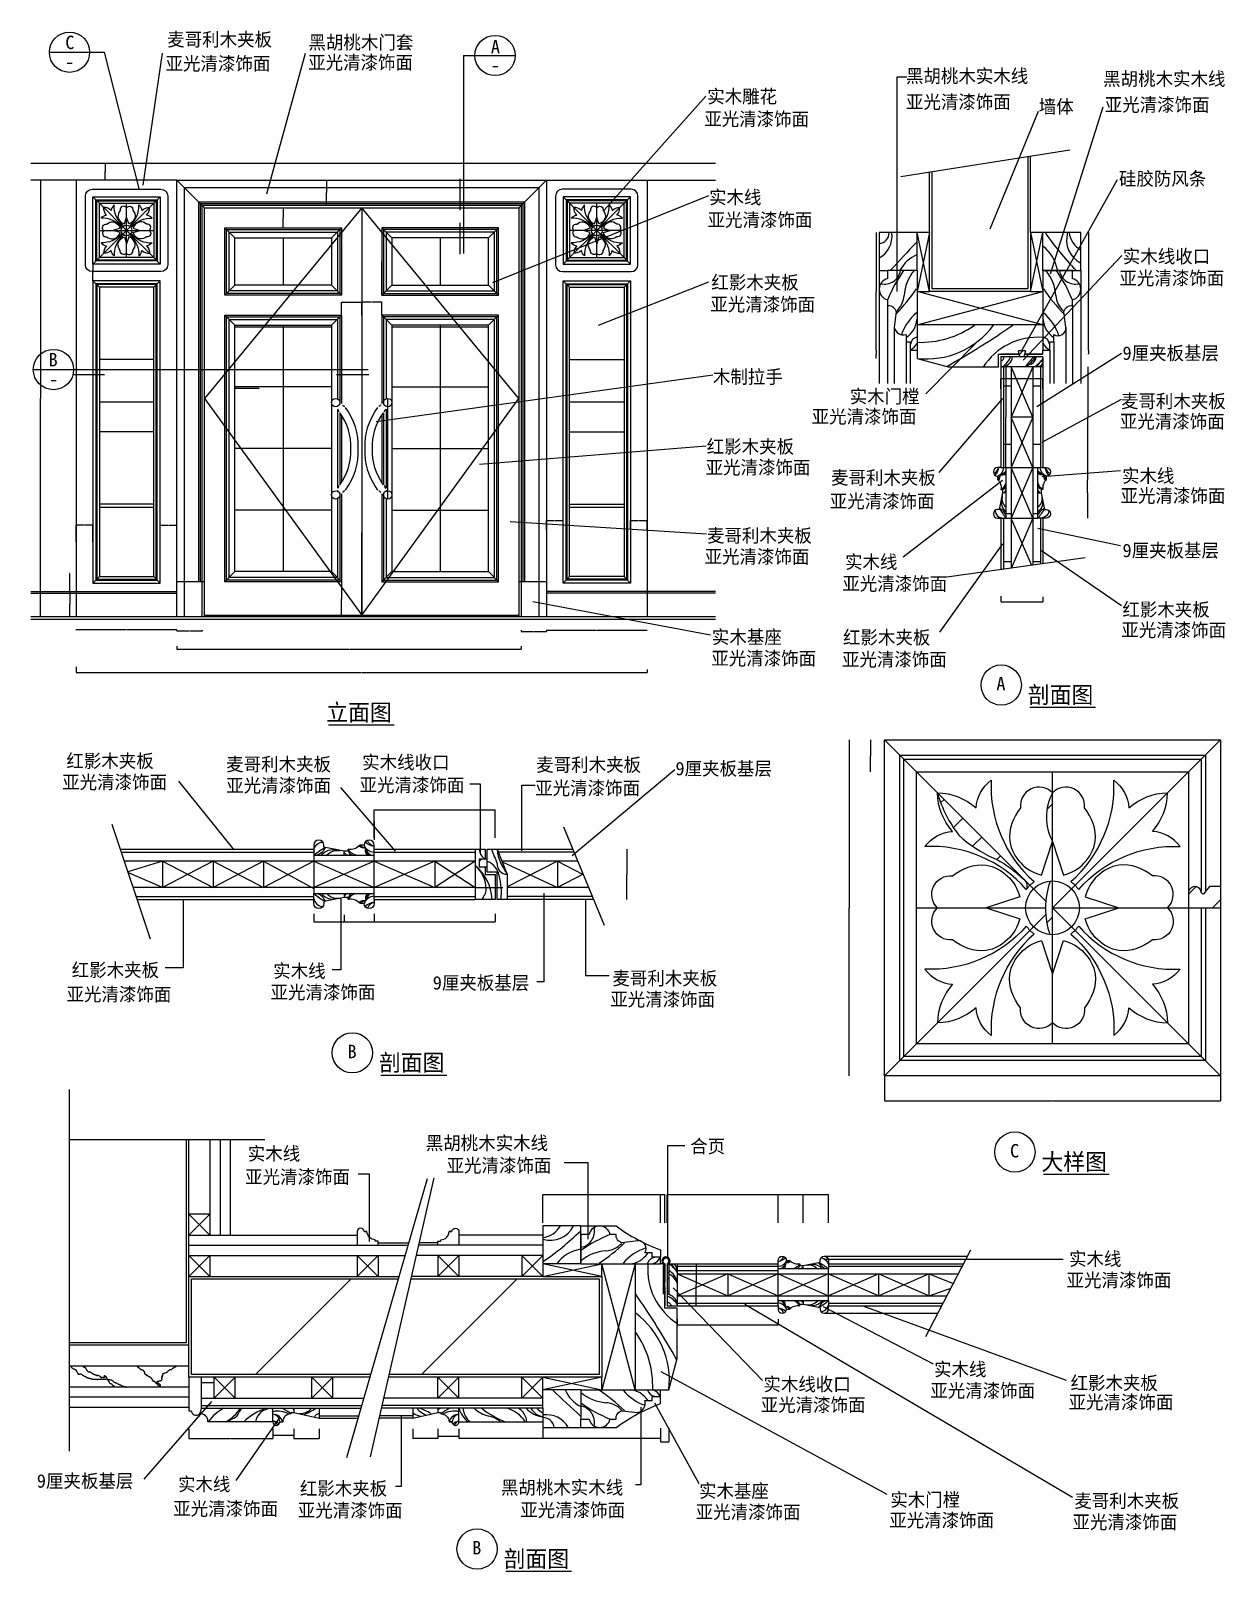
# Model space of a CAD drawing. Header units: metres. Extents: x 107 to 7219, y 274 to 9448.
import ezdxf

# ---------------------------------------------------------------- set-up
doc = ezdxf.new("R2010")
doc.units = ezdxf.units.M
for name, color, linetype in [('2', 2, 'Continuous'), ('3', 3, 'Continuous'), ('4', 4, 'Continuous'), ('7', 7, 'Continuous'), ('BH', 3, 'Continuous'), ('DIM', 3, 'Continuous'), ('TEXT', 3, 'Continuous')]:
    doc.layers.add(name, color=color, linetype=linetype)
doc.dimstyles.get("Standard").update_dxf_attribs({"dimtxt": 2.5, "dimasz": 2.5, "dimexe": 1.25, "dimexo": 0.625, "dimtad": 1, "dimcen": 2.5, "dimazin": 3, "dimtfac": 1, "dimtmove": 0, "dimatfit": 3})

msp = doc.modelspace()

# ---------------------------------------------------------------- texts
at = {"layer": '3', "char_height": 48, "attachment_point": 1}
for s, insert in [('\\A1; \\P  ', (2668.09, 1169.67)), ('\\A1; \\P  \\P    ', (1995.39, 655.56))]:
    msp.add_mtext(s, dxfattribs=dict(at, insert=insert))
at = {"layer": 'DIM'}
for s, p in [('C', (312.31, 9338.95)), ('A', (2846.26, 9312.99)), ('-', (311.56, 9223.82)), ('-', (2845.51, 9204.46)), ('B', (212.22, 7449.38)), ('-', (215.95, 7334.27)), ('实木线', (1550.13, 3809.17)), ('麦哥利木夹板', (3569.73, 3764.87)), ('亚光清漆饰面', (1534.28, 3682)), ('亚光清漆饰面', (3557.31, 3639.51))]:
    msp.add_text(s, height=80, dxfattribs=at).set_placement(p)
at = {"layer": 'TEXT'}
for s, height, p in [('麦哥利木夹板', 80, (919.29, 9356.2)), ('黑胡桃木门套', 80, (1760.09, 9338.51)), ('亚光清漆饰面', 80, (908.96, 9212.69)), ('亚光清漆饰面', 80, (1758.35, 9219.18)), ('黑胡桃木实木线', 80, (5317.95, 9138.65)), ('黑胡桃木实木线', 80, (6492.06, 9121.82)), ('实木雕花', 80, (4134.56, 9016.96)), ('亚光清漆饰面', 80, (5317.95, 8984.42)), ('墙体', 80, (6108.3, 8956.61)), ('亚光清漆饰面', 80, (6501.53, 8967.6)), ('亚光清漆饰面', 80, (4116.63, 8882.57)), ('硅胶防风条', 80, (6585.98, 8527.33)), ('实木线', 80, (4145.04, 8416.31)), ('亚光清漆饰面', 80, (4136.67, 8281.92)), ('实木线收口', 80, (6609.09, 8064.6)), ('红影木夹板', 80, (4159.13, 7909.64)), ('亚光清漆饰面', 80, (6588.62, 7934.89)), ('亚光清漆饰面', 80, (4152.95, 7778.72)), ('9厘夹板基层', 80, (6607.15, 7488.3)), ('木制拉手', 80, (4168.22, 7347.34)), ('实木门樘', 80, (4982.68, 7230.55)), ('麦哥利木夹板', 80, (6597.83, 7202.17)), ('亚光清漆饰面', 80, (4756.43, 7110.78)), ('亚光清漆饰面', 80, (6591.43, 7081.7)), ('红影木夹板', 80, (4131.18, 6931.97)), ('亚光清漆饰面', 80, (4125, 6807.66)), ('麦哥利木夹板', 80, (4871.32, 6746.56)), ('实木线', 80, (6603.85, 6757.31)), ('亚光清漆饰面', 80, (4864.21, 6606.65)), ('亚光清漆饰面', 80, (6595.35, 6638.99)), ('麦哥利木夹板', 80, (4133.09, 6401.58)), ('亚光清漆饰面', 80, (4118.66, 6276.1)), ('实木线', 80, (4954.9, 6245)), ('9厘夹板基层', 80, (6607.15, 6313.08)), ('亚光清漆饰面', 80, (4939.06, 6115.03)), ('红影木夹板', 80, (6606.42, 5961.16)), ('实木基座', 80, (4162.22, 5797.58)), ('红影木夹板', 80, (4942.88, 5795.12)), ('亚光清漆饰面', 80, (6600.24, 5839.2)), ('亚光清漆饰面', 80, (4158.71, 5670.28)), ('亚光清漆饰面', 80, (4936.69, 5664.2)), ('A', 80, (5855.83, 5519.23)), ('剖面图', 100, (6043.19, 5443.32)), ('立面图', 100, (1866.2, 5338.83)), ('红影木夹板', 80, (318.61, 5059.68)), ('实木线收口', 80, (2080, 5051.65)), ('麦哥利木夹板', 80, (1270.21, 5039.62)), ('麦哥利木夹板', 80, (3116.47, 5036.59)), ('9厘夹板基层', 80, (3945.27, 5014.27)), ('亚光清漆饰面', 80, (293.8, 4933.56)), ('亚光清漆饰面', 80, (1270.21, 4913.33)), ('亚光清漆饰面', 80, (2064.21, 4916.04)), ('亚光清漆饰面', 80, (3110.26, 4897.89)), ('红影木夹板', 80, (350.49, 3814.32)), ('亚光清漆饰面', 80, (319.46, 3669.59)), ('9厘夹板基层', 80, (2500.09, 3738.19)), ('B', 80, (1992.32, 3329)), ('剖面图', 100, (2179.69, 3253.09)), ('黑胡桃木实木线', 80, (2458.57, 2783.76)), ('合页', 80, (4032.91, 2764.5)), ('实木线', 80, (1398.87, 2720.9)), ('C', 80, (5937.26, 2737.99)), ('大样图', 100, (6124.41, 2662.08)), ('亚光清漆饰面', 80, (1383.02, 2582.64)), ('亚光清漆饰面', 80, (2582.63, 2650.59)), ('实木线', 80, (6288.55, 2094.17)), ('亚光清漆饰面', 80, (6273.99, 1967.3)), ('实木线', 80, (5484.72, 1436.54)), ('实木线收口', 80, (4468.9, 1347.65)), ('亚光清漆饰面', 80, (5462.67, 1309.37)), ('红影木夹板', 80, (6297.82, 1355.03)), ('亚光清漆饰面', 80, (4453.1, 1224.44)), ('亚光清漆饰面', 80, (6285.97, 1240.78)), ('9厘夹板基层', 80, (142.76, 771.65)), ('实木线', 80, (982.98, 752.02)), ('红影木夹板', 80, (1708.5, 726.53)), ('黑胡桃木实木线', 80, (2906.03, 732.54)), ('实木基座', 80, (4085.21, 712.7)), ('实木门樘', 80, (5224.45, 659.31)), ('麦哥利木夹板', 80, (6320.24, 653.04)), ('亚光清漆饰面', 80, (954.72, 606.24)), ('亚光清漆饰面', 80, (1696.65, 596.38)), ('亚光清漆饰面', 80, (3021.41, 598.29)), ('亚光清漆饰面', 80, (4065.91, 586.55)), ('亚光清漆饰面', 80, (5218.35, 537.44)), ('亚光清漆饰面', 80, (6309.29, 526.74)), ('B', 80, (2734.85, 373.93)), ('剖面图', 100, (2922.22, 298.02))]:
    msp.add_text(s, height=height, dxfattribs=at).set_placement(p)

# ---------------------------------------------------------------- blocks, each defined once
blk = doc.blocks.new('*D1')
for p, q in [((5140.61, 7546.25), (5140.61, 7521.25)), ((5140.36, 7521.25), (5140.11, 7521.25)), ((5140.61, 7496.25), (5140.61, 7521.25)), ((5140.61, 7521.25), (5140.61, 7521.25)), ((5140.86, 7521.25), (5141.11, 7521.25))]:
    blk.add_line(p, q)
at = {"layer": 'Defpoints'}
for p in [(5140.61, 7546.25), (5140.61, 7521.25), (5140.61, 7496.25)]:
    blk.add_point(p, dxfattribs=at)
at = {"layer": 'DIM', "insert": (5140.61, 7522.375), "char_height": 1, "attachment_point": 5}
blk.add_mtext('10', dxfattribs=at)
blk = doc.blocks.new('*D2')
for p, q in [((5140.61, 8246.25), (5140.61, 7896.25)), ((5140.36, 7896.25), (5140.11, 7896.25)), ((5140.61, 7546.25), (5140.61, 7896.25)), ((5140.61, 7896.25), (5140.61, 7896.25)), ((5140.86, 7896.25), (5141.11, 7896.25))]:
    blk.add_line(p, q)
at = {"layer": 'Defpoints'}
for p in [(5140.61, 8246.25), (5140.61, 7896.25), (5140.61, 7546.25)]:
    blk.add_point(p, dxfattribs=at)
at = {"layer": 'DIM', "insert": (5140.61, 7897.375), "char_height": 1, "attachment_point": 5}
blk.add_mtext('150', dxfattribs=at)
blk = doc.blocks.new('*D3')
for p, q in [((2151.87, 4641.25), (2151.87, 4808.89)), ((2152.12, 4808.89), (2510.37, 4808.89)), ((2513.37, 4808.89), (2871.62, 4808.89)), ((2871.87, 4641.25), (2871.87, 4808.89))]:
    blk.add_line(p, q)
at = {"layer": 'Defpoints'}
for p in [(2151.87, 4808.89), (2151.87, 4641.25), (2871.87, 4641.25)]:
    blk.add_point(p, dxfattribs=at)
at = {"layer": 'DIM', "insert": (2511.87, 4808.89), "char_height": 1, "attachment_point": 5}
blk.add_mtext('120', dxfattribs=at)
blk = doc.blocks.new('*D4')
for p, q in [((4979.11, 5224.68), (4979.11, 4224.68)), ((4978.86, 4224.68), (4978.61, 4224.68)), ((4979.11, 3224.68), (4979.11, 4224.68)), ((4979.11, 4224.68), (4979.11, 4224.68)), ((4979.36, 4224.68), (4979.61, 4224.68))]:
    blk.add_line(p, q)
at = {"layer": 'Defpoints'}
for p in [(4979.11, 5224.68), (4979.11, 4224.68), (4979.11, 3224.68)]:
    blk.add_point(p, dxfattribs=at)
at = {"layer": 'DIM', "insert": (4979.11, 4225.805), "char_height": 1, "attachment_point": 5}
blk.add_mtext('400', dxfattribs=at)
blk = doc.blocks.new('*D5')
for p, q in [((1548.36, 1121.42), (1548.36, 1084.83)), ((1673.36, 1121.42), (1673.36, 1084.83)), ((1548.61, 1084.83), (1609.86, 1084.83)), ((1611.86, 1084.83), (1673.11, 1084.83))]:
    blk.add_line(p, q)
at = {"layer": 'Defpoints'}
for p in [(1548.36, 1121.42), (1673.36, 1121.42), (1548.36, 1084.83)]:
    blk.add_point(p, dxfattribs=at)
at = {"layer": 'DIM', "insert": (1610.86, 1084.83), "char_height": 1, "attachment_point": 5}
blk.add_mtext('25', dxfattribs=at)
blk = doc.blocks.new('*D6')
for p, q in [((1048.36, 1121.42), (1048.36, 1065.11)), ((1548.36, 1121.42), (1548.36, 1065.11)), ((1048.61, 1065.11), (1296.86, 1065.11)), ((1299.86, 1065.11), (1548.11, 1065.11))]:
    blk.add_line(p, q)
at = {"layer": 'Defpoints'}
for p in [(1048.36, 1121.42), (1548.36, 1121.42), (1048.36, 1065.11)]:
    blk.add_point(p, dxfattribs=at)
at = {"layer": 'DIM', "insert": (1298.36, 1065.11), "char_height": 1, "attachment_point": 5}
blk.add_mtext('100', dxfattribs=at)
blk = doc.blocks.new('*D7')
for p, q in [((3156.35, 1125.75), (3156.35, 1066.54)), ((3856.35, 1125.75), (3856.35, 1066.54)), ((3156.6, 1066.54), (3504.85, 1066.54)), ((3507.85, 1066.54), (3856.1, 1066.54))]:
    blk.add_line(p, q)
at = {"layer": 'Defpoints'}
for p in [(3156.35, 1125.75), (3856.35, 1125.75), (3156.35, 1066.54)]:
    blk.add_point(p, dxfattribs=at)
at = {"layer": 'DIM', "insert": (3506.35, 1066.54), "char_height": 1, "attachment_point": 5}
blk.add_mtext('150', dxfattribs=at)
blk = doc.blocks.new('*D8')
for p, q in [((2381.35, 1121.42), (2381.35, 1065.11)), ((2531.35, 1121.42), (2531.35, 1065.11)), ((2455.35, 1065.11), (2381.1, 1065.11)), ((2531.6, 1065.11), (2457.35, 1065.11))]:
    blk.add_line(p, q)
at = {"layer": 'Defpoints'}
for p in [(2381.35, 1121.42), (2531.35, 1121.42), (2531.35, 1065.11)]:
    blk.add_point(p, dxfattribs=at)
at = {"layer": 'DIM', "insert": (2456.35, 1065.11), "char_height": 1, "attachment_point": 5}
blk.add_mtext('30', dxfattribs=at)
blk = doc.blocks.new('*D9')
for p, q in [((1673.36, 1121.42), (1673.36, 1065.11)), ((1823.36, 1121.42), (1823.36, 1065.11)), ((1673.61, 1065.11), (1747.36, 1065.11)), ((1749.36, 1065.11), (1823.11, 1065.11))]:
    blk.add_line(p, q)
at = {"layer": 'Defpoints'}
for p in [(1673.36, 1121.42), (1823.36, 1121.42), (1673.36, 1065.11)]:
    blk.add_point(p, dxfattribs=at)
at = {"layer": 'DIM', "insert": (1748.36, 1065.11), "char_height": 1, "attachment_point": 5}
blk.add_mtext('30', dxfattribs=at)
blk = doc.blocks.new('*D10')
for p, q in [((2656.35, 1121.42), (2656.35, 1065.11)), ((3156.35, 1121.42), (3156.35, 1065.11)), ((2904.85, 1065.11), (2656.1, 1065.11)), ((3156.6, 1065.11), (2907.85, 1065.11))]:
    blk.add_line(p, q)
at = {"layer": 'Defpoints'}
for p in [(2656.35, 1121.42), (3156.35, 1121.42), (3156.35, 1065.11)]:
    blk.add_point(p, dxfattribs=at)
at = {"layer": 'DIM', "insert": (2906.35, 1065.11), "char_height": 1, "attachment_point": 5}
blk.add_mtext('100', dxfattribs=at)
blk = doc.blocks.new('*D11')
for p, q in [((2531.35, 1121.42), (2531.35, 1076.39)), ((2656.35, 1121.42), (2656.35, 1076.39)), ((2592.85, 1076.39), (2531.1, 1076.39)), ((2656.6, 1076.39), (2594.85, 1076.39))]:
    blk.add_line(p, q)
at = {"layer": 'Defpoints'}
for p in [(2531.35, 1121.42), (2656.35, 1121.42), (2656.35, 1076.39)]:
    blk.add_point(p, dxfattribs=at)
at = {"layer": 'DIM', "insert": (2593.85, 1076.39), "char_height": 1, "attachment_point": 5}
blk.add_mtext('25', dxfattribs=at)
blk = doc.blocks.new('*D12')
for p, q in [((3856.35, 1125.75), (3856.35, 1044.56)), ((3906.08, 1126.01), (3906.08, 1044.56)), ((3856.6, 1044.56), (3880.215, 1044.56)), ((3882.215, 1044.56), (3905.83, 1044.56))]:
    blk.add_line(p, q)
at = {"layer": 'Defpoints'}
for p in [(3856.35, 1125.75), (3906.08, 1126.01), (3856.35, 1044.56)]:
    blk.add_point(p, dxfattribs=at)
at = {"layer": 'DIM', "insert": (3881.215, 1044.56), "char_height": 1, "attachment_point": 5}
blk.add_mtext('10', dxfattribs=at)
blk = doc.blocks.new('*D13')
for p, q in [((3156.35, 2348.14), (3156.35, 2517.14)), ((3156.6, 2517.14), (3504.85, 2517.14)), ((3507.85, 2517.14), (3856.1, 2517.14)), ((3856.35, 2348.14), (3856.35, 2517.14))]:
    blk.add_line(p, q)
at = {"layer": 'Defpoints'}
for p in [(3156.35, 2517.14), (3156.35, 2348.14), (3856.35, 2348.14)]:
    blk.add_point(p, dxfattribs=at)
at = {"layer": 'DIM', "insert": (3506.35, 2517.14), "char_height": 1, "attachment_point": 5}
blk.add_mtext('140', dxfattribs=at)
blk = doc.blocks.new('*D14')
for p, q in [((2151.87, 4189.48), (2151.87, 4141.85)), ((2152.12, 4141.85), (2510.37, 4141.85)), ((2513.37, 4141.85), (2871.62, 4141.85)), ((2871.87, 4189.48), (2871.87, 4141.85))]:
    blk.add_line(p, q)
at = {"layer": 'Defpoints'}
for p in [(2151.87, 4189.48), (2151.87, 4141.85), (2871.87, 4189.48)]:
    blk.add_point(p, dxfattribs=at)
at = {"layer": 'DIM', "insert": (2511.87, 4141.85), "char_height": 1, "attachment_point": 5}
blk.add_mtext('120', dxfattribs=at)
blk = doc.blocks.new('*D15')
for p, q in [((1971.9, 4182.96), (1971.9, 4141.85)), ((1972.15, 4141.85), (2060.885, 4141.85)), ((2062.885, 4141.85), (2151.62, 4141.85)), ((2151.87, 4189.48), (2151.87, 4141.85))]:
    blk.add_line(p, q)
at = {"layer": 'Defpoints'}
for p in [(1971.9, 4182.96), (1971.9, 4141.85), (2151.87, 4189.48)]:
    blk.add_point(p, dxfattribs=at)
at = {"layer": 'DIM', "insert": (2061.885, 4141.85), "char_height": 1, "attachment_point": 5}
blk.add_mtext('30', dxfattribs=at)
blk = doc.blocks.new('*D16')
for p, q in [((1791.87, 4189.48), (1791.87, 4141.85)), ((1792.12, 4141.85), (1880.885, 4141.85)), ((1882.885, 4141.85), (1971.65, 4141.85)), ((1971.9, 4182.96), (1971.9, 4141.85))]:
    blk.add_line(p, q)
at = {"layer": 'Defpoints'}
for p in [(1791.87, 4189.48), (1791.87, 4141.85), (1971.9, 4182.96)]:
    blk.add_point(p, dxfattribs=at)
at = {"layer": 'DIM', "insert": (1881.885, 4141.85), "char_height": 1, "attachment_point": 5}
blk.add_mtext('30', dxfattribs=at)
blk = doc.blocks.new('*D17')
for p, q in [((3896.35, 2347.96), (3896.35, 2517.14)), ((3896.6, 2517.14), (4224.85, 2517.14)), ((4227.85, 2517.14), (4556.1, 2517.14)), ((4556.35, 2348.14), (4556.35, 2517.14))]:
    blk.add_line(p, q)
at = {"layer": 'Defpoints'}
for p in [(3896.35, 2517.14), (3896.35, 2347.96), (4556.35, 2348.14)]:
    blk.add_point(p, dxfattribs=at)
at = {"layer": 'DIM', "insert": (4226.35, 2517.14), "char_height": 1, "attachment_point": 5}
blk.add_mtext('120', dxfattribs=at)
blk = doc.blocks.new('*D18')
for p, q in [((3956.35, 1774.78), (3956.35, 1740)), ((4556.35, 1774.78), (4556.35, 1740)), ((4254.85, 1740), (3956.1, 1740)), ((4556.6, 1740), (4257.85, 1740))]:
    blk.add_line(p, q)
at = {"layer": 'Defpoints'}
for p in [(3956.35, 1774.78), (4556.35, 1774.78), (4556.35, 1740)]:
    blk.add_point(p, dxfattribs=at)
at = {"layer": 'DIM', "insert": (4256.35, 1740), "char_height": 1, "attachment_point": 5}
blk.add_mtext('120', dxfattribs=at)
blk = doc.blocks.new('*D19')
for p, q in [((4068.47, 2104.92), (4068.47, 1979.92)), ((4068.22, 1979.92), (4067.97, 1979.92)), ((4068.47, 1854.92), (4068.47, 1979.92)), ((4068.47, 1979.92), (4068.47, 1979.92)), ((4068.72, 1979.92), (4068.97, 1979.92))]:
    blk.add_line(p, q)
at = {"layer": 'Defpoints'}
for p in [(4068.47, 2104.92), (4068.47, 1979.92), (4068.47, 1854.92)]:
    blk.add_point(p, dxfattribs=at)
at = {"layer": 'DIM', "insert": (4068.47, 1981.045), "char_height": 1, "attachment_point": 5}
blk.add_mtext('50', dxfattribs=at)
blk = doc.blocks.new('*D20')
for p, q in [((3856.35, 2348.14), (3856.35, 2517.14)), ((3856.6, 2517.14), (3867.85, 2517.14)), ((3869.85, 2517.14), (3881.1, 2517.14)), ((3881.35, 2347.96), (3881.35, 2517.14))]:
    blk.add_line(p, q)
at = {"layer": 'Defpoints'}
for p in [(3856.35, 2517.14), (3856.35, 2348.14), (3881.35, 2347.96)]:
    blk.add_point(p, dxfattribs=at)
at = {"layer": 'DIM', "insert": (3868.85, 2517.14), "char_height": 1, "attachment_point": 5}
blk.add_mtext('10', dxfattribs=at)
blk = doc.blocks.new('*D21')
for p, q in [((4556.35, 2348.14), (4556.35, 2517.14)), ((4556.6, 2517.14), (4630.35, 2517.14)), ((4632.35, 2517.14), (4706.1, 2517.14)), ((4706.35, 2348.14), (4706.35, 2517.14))]:
    blk.add_line(p, q)
at = {"layer": 'Defpoints'}
for p in [(4556.35, 2517.14), (4556.35, 2348.14), (4706.35, 2348.14)]:
    blk.add_point(p, dxfattribs=at)
at = {"layer": 'DIM', "insert": (4631.35, 2517.14), "char_height": 1, "attachment_point": 5}
blk.add_mtext('30', dxfattribs=at)
blk = doc.blocks.new('*D22')
for p, q in [((4706.35, 2348.14), (4706.35, 2517.14)), ((4706.6, 2517.14), (4780.35, 2517.14)), ((4782.35, 2517.14), (4856.1, 2517.14)), ((4856.35, 2348.14), (4856.35, 2517.14))]:
    blk.add_line(p, q)
at = {"layer": 'Defpoints'}
for p in [(4706.35, 2517.14), (4706.35, 2348.14), (4856.35, 2348.14)]:
    blk.add_point(p, dxfattribs=at)
at = {"layer": 'DIM', "insert": (4781.35, 2517.14), "char_height": 1, "attachment_point": 5}
blk.add_mtext('30', dxfattribs=at)
blk = doc.blocks.new('*D23')
for p, q in [((3655.52, 4574.24), (3655.52, 4424.24)), ((3655.27, 4424.24), (3655.02, 4424.24)), ((3655.52, 4274.24), (3655.52, 4424.24)), ((3655.52, 4424.24), (3655.52, 4424.24)), ((3655.77, 4424.24), (3656.02, 4424.24))]:
    blk.add_line(p, q)
at = {"layer": 'Defpoints'}
for p in [(3655.52, 4574.24), (3655.52, 4424.24), (3655.52, 4274.24)]:
    blk.add_point(p, dxfattribs=at)
at = {"layer": 'DIM', "insert": (3655.52, 4425.365), "char_height": 1, "attachment_point": 5}
blk.add_mtext('50', dxfattribs=at)
blk = doc.blocks.new('*D24')
for p, q in [((1609.5, 8394.02), (1609.5, 8334.02)), ((1609.25, 8334.02), (1609, 8334.02)), ((1609.5, 8274.02), (1609.5, 8334.02)), ((1609.5, 8334.02), (1609.5, 8334.02)), ((1609.75, 8334.02), (1610, 8334.02))]:
    blk.add_line(p, q)
at = {"layer": 'Defpoints'}
for p in [(1609.5, 8394.02), (1609.5, 8334.02), (1609.5, 8274.02)]:
    blk.add_point(p, dxfattribs=at)
at = {"layer": 'DIM', "insert": (1609.5, 8335.145), "char_height": 1, "attachment_point": 5}
blk.add_mtext('0', dxfattribs=at)
blk = doc.blocks.new('*D25')
for p, q in [((977, 5783.82), (977, 5764.42)), ((3027, 5783.82), (3027, 5764.42)), ((977.25, 5764.42), (2000, 5764.42)), ((2004, 5764.42), (3026.75, 5764.42))]:
    blk.add_line(p, q)
at = {"layer": 'Defpoints'}
for p in [(977, 5783.82), (3027, 5783.82), (977, 5764.42)]:
    blk.add_point(p, dxfattribs=at)
at = {"layer": 'DIM', "insert": (2002, 5764.42), "char_height": 1, "attachment_point": 5}
blk.add_mtext('2200', dxfattribs=at)
blk = doc.blocks.new('*D26')
for p, q in [((377, 5659.72), (377, 5626.37)), ((377.25, 5626.37), (2075, 5626.37)), ((2079, 5626.37), (3776.75, 5626.37)), ((3777, 5644.72), (3777, 5626.37))]:
    blk.add_line(p, q)
at = {"layer": 'Defpoints'}
for p in [(377, 5659.72), (377, 5626.37), (3777, 5644.72)]:
    blk.add_point(p, dxfattribs=at)
at = {"layer": 'DIM', "insert": (2077, 5626.37), "char_height": 1, "attachment_point": 5}
blk.add_mtext('3400', dxfattribs=at)
blk = doc.blocks.new('*D27')
for p, q in [((163.97, 8559.02), (163.97, 7259.02)), ((163.72, 7259.02), (163.47, 7259.02)), ((163.97, 5959.02), (163.97, 7259.02)), ((163.97, 7259.02), (163.97, 7259.02)), ((164.22, 7259.02), (164.47, 7259.02))]:
    blk.add_line(p, q)
at = {"layer": 'Defpoints'}
for p in [(163.97, 8559.02), (163.97, 7259.02), (163.97, 5959.02)]:
    blk.add_point(p, dxfattribs=at)
at = {"layer": 'DIM', "insert": (163.97, 7260.145), "char_height": 1, "attachment_point": 5}
blk.add_mtext('0', dxfattribs=at)
blk = doc.blocks.new('*D28')
for p, q in [((675.5, 5880.32), (376.75, 5880.32)), ((377, 5878.72), (377, 5880.32)), ((977.25, 5880.32), (678.5, 5880.32)), ((977, 5878.72), (977, 5880.32))]:
    blk.add_line(p, q)
at = {"layer": 'Defpoints'}
for p in [(377, 5878.72), (977, 5880.32), (977, 5878.72)]:
    blk.add_point(p, dxfattribs=at)
at = {"layer": 'DIM', "insert": (677, 5880.32), "char_height": 1, "attachment_point": 5}
blk.add_mtext('600', dxfattribs=at)
blk = doc.blocks.new('*D29')
for p, q in [((338.29, 6215.23), (338.04, 6215.23)), ((338.54, 6159.02), (338.54, 6215.23)), ((338.54, 6109.02), (338.54, 6215.23)), ((338.54, 6215.23), (338.54, 6215.23)), ((338.79, 6215.23), (339.04, 6215.23))]:
    blk.add_line(p, q)
at = {"layer": 'Defpoints'}
for p in [(338.54, 6215.23), (338.54, 6159.02), (338.54, 6109.02)]:
    blk.add_point(p, dxfattribs=at)
at = {"layer": 'DIM', "insert": (338.54, 6216.355), "char_height": 1, "attachment_point": 5}
blk.add_mtext('0', dxfattribs=at)
blk = doc.blocks.new('*D30')
for p, q in [((338.54, 6109.02), (338.54, 6032.54)), ((338.29, 6032.54), (338.04, 6032.54)), ((338.54, 5959.02), (338.54, 6032.54)), ((338.54, 6032.54), (338.54, 6032.54)), ((338.79, 6032.54), (339.04, 6032.54))]:
    blk.add_line(p, q)
at = {"layer": 'Defpoints'}
for p in [(338.54, 6109.02), (338.54, 6032.54), (338.54, 5959.02)]:
    blk.add_point(p, dxfattribs=at)
at = {"layer": 'DIM', "insert": (338.54, 6033.665), "char_height": 1, "attachment_point": 5}
blk.add_mtext('0', dxfattribs=at)
blk = doc.blocks.new('*D31')
for p, q in [((425.5, 6504.2), (376.75, 6504.2)), ((377, 6405.3), (377, 6504.2)), ((477.25, 6504.2), (428.5, 6504.2)), ((477, 6405.3), (477, 6504.2))]:
    blk.add_line(p, q)
at = {"layer": 'Defpoints'}
for p in [(477, 6504.2), (377, 6405.3), (477, 6405.3)]:
    blk.add_point(p, dxfattribs=at)
at = {"layer": 'DIM', "insert": (427, 6504.2), "char_height": 1, "attachment_point": 5}
blk.add_mtext('100', dxfattribs=at)
blk = doc.blocks.new('*D32')
for p, q in [((1050.5, 5872.32), (976.75, 5872.32)), ((977, 5878.72), (977, 5872.32)), ((1127.25, 5872.32), (1053.5, 5872.32)), ((1127, 5878.72), (1127, 5872.32))]:
    blk.add_line(p, q)
at = {"layer": 'Defpoints'}
for p in [(977, 5878.72), (1127, 5878.72), (1127, 5872.32)]:
    blk.add_point(p, dxfattribs=at)
at = {"layer": 'DIM', "insert": (1052, 5872.32), "char_height": 1, "attachment_point": 5}
blk.add_mtext('150', dxfattribs=at)
blk = doc.blocks.new('*D33')
for p, q in [((877, 6405.3), (877, 6504.2)), ((877.25, 6504.2), (925.5, 6504.2)), ((928.5, 6504.2), (976.75, 6504.2)), ((977, 6405.3), (977, 6504.2))]:
    blk.add_line(p, q)
at = {"layer": 'Defpoints'}
for p in [(877, 6504.2), (877, 6405.3), (977, 6405.3)]:
    blk.add_point(p, dxfattribs=at)
at = {"layer": 'DIM', "insert": (927, 6504.2), "char_height": 1, "attachment_point": 5}
blk.add_mtext('100', dxfattribs=at)
blk = doc.blocks.new('*D34')
for p, q in [((476.75, 8009.02), (476.5, 8009.02)), ((477, 8059.02), (477, 8009.02)), ((477, 7959.02), (477, 8009.02)), ((477, 8009.02), (477, 8009.02)), ((477.25, 8009.02), (477.5, 8009.02))]:
    blk.add_line(p, q)
at = {"layer": 'Defpoints'}
for p in [(477, 8059.02), (477, 8009.02), (477, 7959.02)]:
    blk.add_point(p, dxfattribs=at)
at = {"layer": 'DIM', "insert": (477, 8010.145), "char_height": 1, "attachment_point": 5}
blk.add_mtext('0', dxfattribs=at)
blk = doc.blocks.new('*D35')
for p, q in [((550.36, 8659.02), (550.36, 8609.02)), ((550.11, 8609.02), (549.86, 8609.02)), ((550.36, 8559.02), (550.36, 8609.02)), ((550.36, 8609.02), (550.36, 8609.02)), ((550.61, 8609.02), (550.86, 8609.02))]:
    blk.add_line(p, q)
at = {"layer": 'Defpoints'}
for p in [(550.36, 8659.02), (550.36, 8609.02), (550.36, 8559.02)]:
    blk.add_point(p, dxfattribs=at)
at = {"layer": 'DIM', "insert": (550.36, 8610.145), "char_height": 1, "attachment_point": 5}
blk.add_mtext('0', dxfattribs=at)
blk = doc.blocks.new('*D36')
for p, q in [((3177, 5878.72), (3177, 5879)), ((3177.25, 5879), (3475.5, 5879)), ((3478.5, 5879), (3776.75, 5879)), ((3777, 5878.72), (3777, 5879))]:
    blk.add_line(p, q)
at = {"layer": 'Defpoints'}
for p in [(3177, 5879), (3177, 5878.72), (3777, 5878.72)]:
    blk.add_point(p, dxfattribs=at)
at = {"layer": 'DIM', "insert": (3477, 5879), "char_height": 1, "attachment_point": 5}
blk.add_mtext('600', dxfattribs=at)
blk = doc.blocks.new('*D37')
for p, q in [((2077, 6959.02), (2077, 6459.02)), ((2076.75, 6459.02), (2076.5, 6459.02)), ((2077, 5959.02), (2077, 6459.02)), ((2077, 6459.02), (2077, 6459.02)), ((2077.25, 6459.02), (2077.5, 6459.02))]:
    blk.add_line(p, q)
at = {"layer": 'Defpoints'}
for p in [(2077, 6959.02), (2077, 6459.02), (2077, 5959.02)]:
    blk.add_point(p, dxfattribs=at)
at = {"layer": 'DIM', "insert": (2077, 6460.145), "char_height": 1, "attachment_point": 5}
blk.add_mtext('0', dxfattribs=at)
blk = doc.blocks.new('*D38')
for p, q in [((1957, 6167.02), (1957, 6063.02)), ((1956.75, 6063.02), (1956.5, 6063.02)), ((1957, 5959.02), (1957, 6063.02)), ((1957, 6063.02), (1957, 6063.02)), ((1957.25, 6063.02), (1957.5, 6063.02))]:
    blk.add_line(p, q)
at = {"layer": 'Defpoints'}
for p in [(1957, 6167.02), (1957, 6063.02), (1957, 5959.02)]:
    blk.add_point(p, dxfattribs=at)
at = {"layer": 'DIM', "insert": (1957, 6064.145), "char_height": 1, "attachment_point": 5}
blk.add_mtext('200', dxfattribs=at)
blk = doc.blocks.new('*D39')
for p, q in [((3027, 5878.72), (3027, 5871)), ((3177, 5878.72), (3177, 5871)), ((3027.25, 5871), (3100.5, 5871)), ((3103.5, 5871), (3176.75, 5871))]:
    blk.add_line(p, q)
at = {"layer": 'Defpoints'}
for p in [(3027, 5878.72), (3177, 5878.72), (3027, 5871)]:
    blk.add_point(p, dxfattribs=at)
at = {"layer": 'DIM', "insert": (3102, 5871), "char_height": 1, "attachment_point": 5}
blk.add_mtext('150', dxfattribs=at)
blk = doc.blocks.new('*D40')
for p, q in [((3177, 6478.7), (3177, 6530.7)), ((3177.25, 6530.7), (3225.5, 6530.7)), ((3228.5, 6530.7), (3276.75, 6530.7)), ((3277, 6478.7), (3277, 6530.7))]:
    blk.add_line(p, q)
at = {"layer": 'Defpoints'}
for p in [(3177, 6530.7), (3177, 6478.7), (3277, 6478.7)]:
    blk.add_point(p, dxfattribs=at)
at = {"layer": 'DIM', "insert": (3227, 6530.7), "char_height": 1, "attachment_point": 5}
blk.add_mtext('100', dxfattribs=at)
blk = doc.blocks.new('*D41')
for p, q in [((2230.32, 7258.96), (2230.32, 6958.99)), ((2230.57, 6958.99), (2231.82, 6958.99)), ((2232.07, 6659.02), (2232.07, 6958.99))]:
    blk.add_line(p, q)
at = {"layer": 'Defpoints'}
for p in [(2230.32, 7258.96), (2230.32, 6958.99), (2232.07, 6659.02)]:
    blk.add_point(p, dxfattribs=at)
at = {"layer": 'DIM', "insert": (2231.195, 6960.115), "char_height": 1, "attachment_point": 5}
blk.add_mtext('1,75', dxfattribs=at)
blk = doc.blocks.new('*D42')
for p, q in [((1957, 7754.02), (1957, 7832.75)), ((1957.25, 7832.75), (2015.5, 7832.75)), ((2018.5, 7832.75), (2076.75, 7832.75)), ((2077, 7754.02), (2077, 7832.75))]:
    blk.add_line(p, q)
at = {"layer": 'Defpoints'}
for p in [(1957, 7832.75), (1957, 7754.02), (2077, 7754.02)]:
    blk.add_point(p, dxfattribs=at)
at = {"layer": 'DIM', "insert": (2017, 7832.75), "char_height": 1, "attachment_point": 5}
blk.add_mtext('120', dxfattribs=at)
blk = doc.blocks.new('*D43')
for p, q in [((2197, 8274.02), (2197, 8074.02)), ((2196.75, 8074.02), (2196.5, 8074.02)), ((2197, 7874.02), (2197, 8074.02)), ((2197, 8074.02), (2197, 8074.02)), ((2197.25, 8074.02), (2197.5, 8074.02))]:
    blk.add_line(p, q)
at = {"layer": 'Defpoints'}
for p in [(2197, 8274.02), (2197, 8074.02), (2197, 7874.02)]:
    blk.add_point(p, dxfattribs=at)
at = {"layer": 'DIM', "insert": (2197, 8075.145), "char_height": 1, "attachment_point": 5}
blk.add_mtext('0', dxfattribs=at)
blk = doc.blocks.new('*D44')
for p, q in [((2077, 7754.02), (2077, 7834.32)), ((2077.25, 7834.32), (2135.5, 7834.32)), ((2138.5, 7834.32), (2196.75, 7834.32)), ((2197, 7754.02), (2197, 7834.32))]:
    blk.add_line(p, q)
at = {"layer": 'Defpoints'}
for p in [(2077, 7834.32), (2077, 7754.02), (2197, 7754.02)]:
    blk.add_point(p, dxfattribs=at)
at = {"layer": 'DIM', "insert": (2137, 7834.32), "char_height": 1, "attachment_point": 5}
blk.add_mtext('120', dxfattribs=at)
blk = doc.blocks.new('*D45')
for p, q in [((3677, 6478.7), (3677, 6530.7)), ((3677.25, 6530.7), (3725.5, 6530.7)), ((3728.5, 6530.7), (3776.75, 6530.7)), ((3777, 6478.7), (3777, 6530.7))]:
    blk.add_line(p, q)
at = {"layer": 'Defpoints'}
for p in [(3677, 6530.7), (3677, 6478.7), (3777, 6478.7)]:
    blk.add_point(p, dxfattribs=at)
at = {"layer": 'DIM', "insert": (3727, 6530.7), "char_height": 1, "attachment_point": 5}
blk.add_mtext('100', dxfattribs=at)
blk = doc.blocks.new('*D46')
for p, q in [((5106.23, 5224.68), (5106.23, 5129.68)), ((5105.98, 5129.68), (5105.73, 5129.68)), ((5106.23, 5034.68), (5106.23, 5129.68)), ((5106.23, 5129.68), (5106.23, 5129.68)), ((5106.48, 5129.68), (5106.73, 5129.68))]:
    blk.add_line(p, q)
at = {"layer": 'Defpoints'}
for p in [(5106.23, 5224.68), (5106.23, 5129.68), (5106.23, 5034.68)]:
    blk.add_point(p, dxfattribs=at)
at = {"layer": 'DIM', "insert": (5106.23, 5130.805), "char_height": 1, "attachment_point": 5}
blk.add_mtext('40', dxfattribs=at)
blk = doc.blocks.new('*D47')
for p, q in [((1867.65, 8559.02), (1867.65, 8484.02)), ((1867.4, 8484.02), (1867.15, 8484.02)), ((1867.65, 8409.02), (1867.65, 8484.02)), ((1867.65, 8484.02), (1867.65, 8484.02)), ((1867.9, 8484.02), (1868.15, 8484.02))]:
    blk.add_line(p, q)
at = {"layer": 'Defpoints'}
for p in [(1867.65, 8559.02), (1867.65, 8484.02), (1867.65, 8409.02)]:
    blk.add_point(p, dxfattribs=at)
at = {"layer": 'DIM', "insert": (1867.65, 8485.145), "char_height": 1, "attachment_point": 5}
blk.add_mtext('0', dxfattribs=at)
blk = doc.blocks.new('*D48')
for p, q in [((5190.32, 3224.68), (5190.32, 3074.94)), ((7190.32, 3224.68), (7190.32, 3074.94)), ((5190.57, 3074.94), (6188.82, 3074.94)), ((6191.82, 3074.94), (7190.07, 3074.94))]:
    blk.add_line(p, q)
at = {"layer": 'Defpoints'}
for p in [(5190.32, 3224.68), (7190.32, 3224.68), (5190.32, 3074.94)]:
    blk.add_point(p, dxfattribs=at)
at = {"layer": 'DIM', "insert": (6190.32, 3074.94), "char_height": 1, "attachment_point": 5}
blk.add_mtext('400', dxfattribs=at)
blk = doc.blocks.new('*D49')
for p, q in [((6399.24, 6696.25), (6399.24, 6621.25)), ((6399.49, 6621.25), (6400.74, 6621.25)), ((6400.99, 6546.25), (6400.99, 6621.25))]:
    blk.add_line(p, q)
at = {"layer": 'Defpoints'}
for p in [(6399.24, 6696.25), (6399.24, 6621.25), (6400.99, 6546.25)]:
    blk.add_point(p, dxfattribs=at)
at = {"layer": 'DIM', "insert": (6400.115, 6622.375), "char_height": 1, "attachment_point": 5}
blk.add_mtext('30', dxfattribs=at)
blk = doc.blocks.new('*D50')
for p, q in [((5883.54, 6081), (5883.54, 6047.24)), ((6133.54, 6076.95), (6133.54, 6047.24)), ((5883.79, 6047.24), (6007.54, 6047.24)), ((6009.54, 6047.24), (6133.29, 6047.24))]:
    blk.add_line(p, q)
at = {"layer": 'Defpoints'}
for p in [(5883.54, 6081), (6133.54, 6076.95), (5883.54, 6047.24)]:
    blk.add_point(p, dxfattribs=at)
at = {"layer": 'DIM', "insert": (6008.54, 6047.24), "char_height": 1, "attachment_point": 5}
blk.add_mtext('50', dxfattribs=at)
blk = doc.blocks.new('*D51')
for p, q in [((6007.54, 7374.83), (5883.29, 7374.83)), ((5883.54, 7314.83), (5883.54, 7374.83)), ((6133.79, 7374.83), (6009.54, 7374.83)), ((6133.54, 7314.83), (6133.54, 7374.83))]:
    blk.add_line(p, q)
at = {"layer": 'Defpoints'}
for p in [(6133.54, 7374.83), (5883.54, 7314.83), (6133.54, 7314.83)]:
    blk.add_point(p, dxfattribs=at)
at = {"layer": 'DIM', "insert": (6008.54, 7374.83), "char_height": 1, "attachment_point": 5}
blk.add_mtext('50', dxfattribs=at)
blk = doc.blocks.new('*D52')
for p, q in [((5911.62, 7446.25), (5911.62, 7146.25)), ((5911.37, 7146.25), (5911.12, 7146.25)), ((5911.62, 6846.25), (5911.62, 7146.25)), ((5911.62, 7146.25), (5911.62, 7146.25)), ((5911.87, 7146.25), (5912.12, 7146.25))]:
    blk.add_line(p, q)
at = {"layer": 'Defpoints'}
for p in [(5911.62, 7446.25), (5911.62, 7146.25), (5911.62, 6846.25)]:
    blk.add_point(p, dxfattribs=at)
at = {"layer": 'DIM', "insert": (5911.62, 7147.375), "char_height": 1, "attachment_point": 5}
blk.add_mtext('120', dxfattribs=at)
blk = doc.blocks.new('*D53')
for p, q in [((6403.98, 7525.55), (6403.73, 7525.55)), ((6404.23, 7546.25), (6404.23, 7525.55)), ((6404.23, 7521.25), (6404.23, 7525.55)), ((6404.23, 7525.55), (6404.23, 7525.55)), ((6404.48, 7525.55), (6404.73, 7525.55))]:
    blk.add_line(p, q)
at = {"layer": 'Defpoints'}
for p in [(6404.23, 7546.25), (6404.23, 7525.55), (6404.23, 7521.25)]:
    blk.add_point(p, dxfattribs=at)
at = {"layer": 'DIM', "insert": (6404.23, 7526.675), "char_height": 1, "attachment_point": 5}
blk.add_mtext('10', dxfattribs=at)
blk = doc.blocks.new('*D54')
for p, q in [((6399.24, 6846.25), (6399.24, 6771.25)), ((6398.99, 6771.25), (6398.74, 6771.25)), ((6399.24, 6696.25), (6399.24, 6771.25)), ((6399.24, 6771.25), (6399.24, 6771.25)), ((6399.49, 6771.25), (6399.74, 6771.25))]:
    blk.add_line(p, q)
at = {"layer": 'Defpoints'}
for p in [(6399.24, 6846.25), (6399.24, 6771.25), (6399.24, 6696.25)]:
    blk.add_point(p, dxfattribs=at)
at = {"layer": 'DIM', "insert": (6399.24, 6772.375), "char_height": 1, "attachment_point": 5}
blk.add_mtext('30', dxfattribs=at)
blk = doc.blocks.new('*D55')
for p, q in [((6400.99, 7446.25), (6400.99, 7146.25)), ((6400.74, 7146.25), (6400.49, 7146.25)), ((6400.99, 6846.25), (6400.99, 7146.25)), ((6400.99, 7146.25), (6400.99, 7146.25)), ((6401.24, 7146.25), (6401.49, 7146.25))]:
    blk.add_line(p, q)
at = {"layer": 'Defpoints'}
for p in [(6400.99, 7446.25), (6400.99, 7146.25), (6400.99, 6846.25)]:
    blk.add_point(p, dxfattribs=at)
at = {"layer": 'DIM', "insert": (6400.99, 7147.375), "char_height": 1, "attachment_point": 5}
blk.add_mtext('120', dxfattribs=at)
blk = doc.blocks.new('*D56')
for p, q in [((6404.23, 8246.25), (6404.23, 7896.25)), ((6403.98, 7896.25), (6403.73, 7896.25)), ((6404.23, 7546.25), (6404.23, 7896.25)), ((6404.23, 7896.25), (6404.23, 7896.25)), ((6404.48, 7896.25), (6404.73, 7896.25))]:
    blk.add_line(p, q)
at = {"layer": 'Defpoints'}
for p in [(6404.23, 8246.25), (6404.23, 7896.25), (6404.23, 7546.25)]:
    blk.add_point(p, dxfattribs=at)
at = {"layer": 'DIM', "insert": (6404.23, 7897.375), "char_height": 1, "attachment_point": 5}
blk.add_mtext('140', dxfattribs=at)

# ---------------------------------------------------------------- dimensions: what is measured, and where the dimension line sits
at = {"layer": 'DIM'}
for base, p1, p2, picture, middle in [((550.36, 8609.02), (550.36, 8659.02), (550.36, 8559.02), '*D35', (550.36, 8610.145)), ((163.97, 7259.02), (163.97, 8559.02), (163.97, 5959.02), '*D27', (163.97, 7260.145)), ((1867.65, 8484.02), (1867.65, 8409.02), (1867.65, 8559.02), '*D47', (1867.65, 8485.145)), ((1609.5, 8334.02), (1609.5, 8394.02), (1609.5, 8274.02), '*D24', (1609.5, 8335.145)), ((2197, 8074.02), (2197, 8274.02), (2197, 7874.02), '*D43', (2197, 8075.145)), ((477, 8009.02), (477, 8059.02), (477, 7959.02), '*D34', (477, 8010.145)), ((1957, 7832.75), (1957, 7754.02), (2077, 7754.02), '*D42', (2017, 7832.75)), ((2077, 7834.32), (2077, 7754.02), (2197, 7754.02), '*D44', (2137, 7834.32)), ((2230.32, 6958.99), (2230.32, 7258.96), (2232.07, 6659.02), '*D41', (2231.195, 6960.115)), ((2077, 6459.02), (2077, 5959.02), (2077, 6959.02), '*D37', (2077, 6460.145)), ((3177, 6530.7), (3177, 6478.7), (3277, 6478.7), '*D40', (3227, 6530.7)), ((3677, 6530.7), (3677, 6478.7), (3777, 6478.7), '*D45', (3727, 6530.7)), ((477, 6504.2), (477, 6405.3), (377, 6405.3), '*D31', (427, 6504.2)), ((877, 6504.2), (877, 6405.3), (977, 6405.3), '*D33', (927, 6504.2)), ((338.54, 6215.23), (338.54, 6159.02), (338.54, 6109.02), '*D29', (338.54, 6216.355)), ((338.54, 6032.54), (338.54, 6109.02), (338.54, 5959.02), '*D30', (338.54, 6033.665)), ((977, 5880.32), (977, 5878.72), (377, 5878.72), '*D28', (677, 5880.32)), ((1127, 5872.32), (1127, 5878.72), (977, 5878.72), '*D32', (1052, 5872.32)), ((3027, 5871), (3027, 5878.72), (3177, 5878.72), '*D39', (3102, 5871)), ((3177, 5879), (3177, 5878.72), (3777, 5878.72), '*D36', (3477, 5879)), ((377, 5626.37), (377, 5659.72), (3777, 5644.72), '*D26', (2077, 5626.37))]:
    dim = msp.add_linear_dim(base=base, p1=p1, p2=p2, dimstyle='Standard', dxfattribs=at)
    dim.commit()
    dim.dimension.update_dxf_attribs({"geometry": picture, "text_midpoint": middle})
for base, p1, p2, text, picture, middle in [((5140.61, 7896.25), (5140.61, 8246.25), (5140.61, 7546.25), '150', '*D2', (5140.61, 7897.375)), ((6404.23, 7896.25), (6404.23, 8246.25), (6404.23, 7546.25), '140', '*D56', (6404.23, 7897.375)), ((5140.61, 7521.25), (5140.61, 7546.25), (5140.61, 7496.25), '10', '*D1', (5140.61, 7522.375)), ((6404.23, 7525.55), (6404.23, 7546.25), (6404.23, 7521.25), '10', '*D53', (6404.23, 7526.675)), ((5911.62, 7146.25), (5911.62, 7446.25), (5911.62, 6846.25), '120', '*D52', (5911.62, 7147.375)), ((6400.99, 7146.25), (6400.99, 6846.25), (6400.99, 7446.25), '120', '*D55', (6400.99, 7147.375)), ((6133.54, 7374.83), (6133.54, 7314.83), (5883.54, 7314.83), '50', '*D51', (6008.54, 7374.83)), ((6399.24, 6771.25), (6399.24, 6846.25), (6399.24, 6696.25), '30', '*D54', (6399.24, 6772.375)), ((6399.24, 6621.25), (6399.24, 6696.25), (6400.99, 6546.25), '30', '*D49', (6400.115, 6622.375)), ((1957, 6063.02), (1957, 5959.02), (1957, 6167.02), '200', '*D38', (1957, 6064.145)), ((5883.54, 6047.24), (5883.54, 6081), (6133.54, 6076.95), '50', '*D50', (6008.54, 6047.24)), ((977, 5764.42), (977, 5783.82), (3027, 5783.82), '2200', '*D25', (2002, 5764.42)), ((4979.11, 4224.68), (4979.11, 5224.68), (4979.11, 3224.68), '400', '*D4', (4979.11, 4225.805)), ((5106.23, 5129.68), (5106.23, 5224.68), (5106.23, 5034.68), '40', '*D46', (5106.23, 5130.805)), ((2151.87, 4808.89), (2151.87, 4641.25), (2871.87, 4641.25), '120', '*D3', (2511.87, 4808.89)), ((3655.52, 4424.24), (3655.52, 4574.24), (3655.52, 4274.24), '50', '*D23', (3655.52, 4425.365)), ((1791.87, 4141.85), (1791.87, 4189.48), (1971.9, 4182.96), '30', '*D16', (1881.885, 4141.85)), ((1971.9, 4141.85), (1971.9, 4182.96), (2151.87, 4189.48), '30', '*D15', (2061.885, 4141.85)), ((2151.87, 4141.85), (2151.87, 4189.48), (2871.87, 4189.48), '120', '*D14', (2511.87, 4141.85)), ((5190.32, 3074.94), (5190.32, 3224.68), (7190.32, 3224.68), '400', '*D48', (6190.32, 3074.94)), ((3156.35, 2517.14), (3156.35, 2348.14), (3856.35, 2348.14), '140', '*D13', (3506.35, 2517.14)), ((3856.35, 2517.14), (3856.35, 2348.14), (3881.35, 2347.96), '10', '*D20', (3868.85, 2517.14)), ((3896.35, 2517.14), (3896.35, 2347.96), (4556.35, 2348.14), '120', '*D17', (4226.35, 2517.14)), ((4556.35, 2517.14), (4556.35, 2348.14), (4706.35, 2348.14), '30', '*D21', (4631.35, 2517.14)), ((4706.35, 2517.14), (4706.35, 2348.14), (4856.35, 2348.14), '30', '*D22', (4781.35, 2517.14)), ((4068.47, 1979.92), (4068.47, 2104.92), (4068.47, 1854.92), '50', '*D19', (4068.47, 1981.045)), ((4556.35, 1740), (4556.35, 1774.78), (3956.35, 1774.78), '120', '*D18', (4256.35, 1740)), ((1048.36, 1065.11), (1048.36, 1121.42), (1548.36, 1121.42), '100', '*D6', (1298.36, 1065.11)), ((1548.36, 1084.83), (1548.36, 1121.42), (1673.36, 1121.42), '25', '*D5', (1610.86, 1084.83)), ((1673.36, 1065.11), (1673.36, 1121.42), (1823.36, 1121.42), '30', '*D9', (1748.36, 1065.11)), ((2531.35, 1065.11), (2531.35, 1121.42), (2381.35, 1121.42), '30', '*D8', (2456.35, 1065.11)), ((2656.35, 1076.39), (2656.35, 1121.42), (2531.35, 1121.42), '25', '*D11', (2593.85, 1076.39)), ((3156.35, 1065.11), (3156.35, 1121.42), (2656.35, 1121.42), '100', '*D10', (2906.35, 1065.11)), ((3156.35, 1066.54), (3156.35, 1125.75), (3856.35, 1125.75), '150', '*D7', (3506.35, 1066.54)), ((3856.35, 1044.56), (3856.35, 1125.75), (3906.08, 1126.01), '10', '*D12', (3881.215, 1044.56))]:
    dim = msp.add_linear_dim(base=base, p1=p1, p2=p2, text=text, dimstyle='Standard', dxfattribs=at)
    dim.commit()
    dim.dimension.update_dxf_attribs({"geometry": picture, "text_midpoint": middle})

# ---------------------------------------------------------------- hatches: boundary and pattern name
at = {"layer": 'BH'}
h = msp.add_hatch(dxfattribs=at)
h.set_pattern_fill('ANSI32', scale=350)
h.paths.add_polyline_path([(5473.54, 7911.25), (5758.54, 7911.25), (6043.54, 7911.25), (6043.54, 8699.35), (5473.54, 8609.05)])
h = msp.add_hatch(dxfattribs=at)
h.set_pattern_fill('AR-RROOF', scale=72)
h.paths.add_polyline_path([(1322, 8214.02), (1609.5, 8214.02), (1609.5, 7934.02), (1322, 7934.02)])
h = msp.add_hatch(dxfattribs=at)
h.set_pattern_fill('AR-RROOF', scale=72)
h.paths.add_polyline_path([(1609.5, 7934.02), (1897, 7934.02), (1897, 8214.02), (1609.5, 8214.02)])
h = msp.add_hatch(dxfattribs=at)
h.set_pattern_fill('AR-RROOF', scale=72)
h.paths.add_polyline_path([(2544.5, 8214.02), (2257, 8214.02), (2257, 7934.02), (2544.5, 7934.02)])
h = msp.add_hatch(dxfattribs=at)
h.set_pattern_fill('AR-RROOF', scale=72)
h.paths.add_polyline_path([(2832, 8214.02), (2544.5, 8214.02), (2544.5, 7934.02), (2832, 7934.02)])
h = msp.add_hatch(dxfattribs=at)
h.set_pattern_fill('AR-RROOF', scale=130)
h.paths.add_polyline_path([(515, 7490.02), (839, 7490.02), (839, 7921.02), (515, 7921.02)])
h = msp.add_hatch(dxfattribs=at)
h.set_pattern_fill('AR-RROOF', scale=130)
h.paths.add_polyline_path([(3639, 7921.02), (3315, 7921.02), (3315, 7490.02), (3639, 7490.02)])
h = msp.add_hatch(dxfattribs=at)
h.set_pattern_fill('AR-RROOF', scale=72)
h.paths.add_polyline_path([(1609.5, 7694.02), (1322, 7694.02), (1322, 7327.27), (1609.5, 7327.27)])
h = msp.add_hatch(dxfattribs=at)
h.set_pattern_fill('AR-RROOF', scale=72)
h.paths.add_polyline_path([(1609.5, 7694.02), (1897, 7694.02), (1897, 7327.27), (1609.5, 7327.27)])
h = msp.add_hatch(dxfattribs=at)
h.set_pattern_fill('AR-RROOF', scale=72)
h.paths.add_polyline_path([(2544.5, 7694.02), (2257, 7694.02), (2257, 7327.27), (2544.5, 7327.27)])
h = msp.add_hatch(dxfattribs=at)
h.set_pattern_fill('AR-RROOF', scale=72)
h.paths.add_polyline_path([(2544.5, 7327.27), (2832, 7327.27), (2832, 7694.02), (2544.5, 7694.02)])
h = msp.add_hatch(dxfattribs=at)
h.set_pattern_fill('ANSI31', scale=20)
h.paths.add_polyline_path([(5996.54, 7506.25), (6020.54, 7506.25), (6028.54, 7541.25), (5988.52, 7541.25)])
h = msp.add_hatch(dxfattribs=at)
h.set_pattern_fill('AR-RROOF', scale=130)
h.paths.add_polyline_path([(515, 7490.02), (839, 7490.02), (839, 7059.02), (515, 7059.02)])
h = msp.add_hatch(dxfattribs=at)
h.set_pattern_fill('AR-RROOF', scale=130)
h.paths.add_polyline_path([(3639, 7490.02), (3315, 7490.02), (3315, 7059.02), (3639, 7059.02)])
h = msp.add_hatch(dxfattribs=at)
h.set_pattern_fill('LINE', scale=110)
h.paths.add_polyline_path([(5898.54, 6846.25), (5943.54, 6846.25), (5943.54, 7446.25), (5898.54, 7446.25)])
h.paths.add_polyline_path([(5943.54, 6546.25), (5913.54, 6546.25), (5898.54, 6546.25), (5898.54, 6242.74), (5943.54, 6249.1)])
h = msp.add_hatch(dxfattribs=at)
h.set_pattern_fill('LINE', scale=110)
h.paths.add_polyline_path([(6118.54, 7446.25), (6073.54, 7446.25), (6073.54, 6846.25), (6118.54, 6846.25)])
h.paths.add_polyline_path([(6118.54, 6546.25), (6103.54, 6546.25), (6073.54, 6546.25), (6073.54, 6267.47), (6118.54, 6273.82)])
h = msp.add_hatch(dxfattribs=at)
h.set_pattern_fill('AR-RROOF', scale=72)
h.paths.add_polyline_path([(1609.5, 6960.52), (1322, 6960.52), (1322, 7327.27), (1609.5, 7327.27)])
h = msp.add_hatch(dxfattribs=at)
h.set_pattern_fill('AR-RROOF', scale=72)
h.paths.add_polyline_path([(1609.5, 6960.52), (1897, 6960.52), (1897, 7327.27), (1609.5, 7327.27)])
h = msp.add_hatch(dxfattribs=at)
h.set_pattern_fill('AR-RROOF', scale=72)
h.paths.add_polyline_path([(2544.5, 6960.52), (2257, 6960.52), (2257, 7327.27), (2544.5, 7327.27)])
h = msp.add_hatch(dxfattribs=at)
h.set_pattern_fill('AR-RROOF', scale=72)
h.paths.add_polyline_path([(2544.5, 6960.52), (2832, 6960.52), (2832, 7327.27), (2544.5, 7327.27)])
h = msp.add_hatch(dxfattribs=at)
h.set_pattern_fill('AR-RROOF', scale=130)
h.paths.add_polyline_path([(515, 6628.02), (839, 6628.02), (839, 7059.02), (515, 7059.02)])
h = msp.add_hatch(dxfattribs=at)
h.set_pattern_fill('AR-RROOF', scale=130)
h.paths.add_polyline_path([(3639, 6628.02), (3315, 6628.02), (3315, 7059.02), (3639, 7059.02)])
h = msp.add_hatch(dxfattribs=at)
h.set_pattern_fill('AR-RROOF', scale=72)
h.paths.add_polyline_path([(1609.5, 6961.21), (1322, 6961.91), (1321.12, 6595.16), (1608.62, 6594.46)])
h = msp.add_hatch(dxfattribs=at)
h.set_pattern_fill('AR-RROOF', scale=72)
h.paths.add_polyline_path([(1609.5, 6961.21), (1897, 6960.52), (1896.11, 6593.77), (1608.62, 6594.46)])
h = msp.add_hatch(dxfattribs=at)
h.set_pattern_fill('AR-RROOF', scale=72)
h.paths.add_polyline_path([(2544.5, 6961.21), (2257, 6960.52), (2257.88, 6593.77), (2545.38, 6594.46)])
h = msp.add_hatch(dxfattribs=at)
h.set_pattern_fill('AR-RROOF', scale=72)
h.paths.add_polyline_path([(2544.5, 6961.21), (2832, 6961.91), (2832.88, 6595.16), (2545.38, 6594.46)])
h = msp.add_hatch(dxfattribs=at)
h.set_pattern_fill('LINE', scale=90)
h.paths.add_polyline_path([(6073.54, 6546.25), (6103.54, 6546.25), (6103.54, 6846.25), (6073.54, 6846.25)])
h.paths.add_polyline_path([(5943.54, 6846.25), (5913.54, 6846.25), (5913.54, 6546.25), (5943.54, 6546.25)])
h = msp.add_hatch(dxfattribs=at)
h.set_pattern_fill('AR-RROOF', scale=130)
h.paths.add_polyline_path([(515, 6628.02), (839, 6628.02), (839, 6197.02), (515, 6197.02)])
h = msp.add_hatch(dxfattribs=at)
h.set_pattern_fill('AR-RROOF', scale=130)
h.paths.add_polyline_path([(3639, 6628.02), (3315, 6628.02), (3315, 6197.02), (3639, 6197.02)])
h = msp.add_hatch(dxfattribs=at)
h.set_pattern_fill('AR-RROOF', scale=72)
h.paths.add_polyline_path([(1607.73, 6227.71), (1320.23, 6228.41), (1321.12, 6595.16), (1608.62, 6594.46)])
h = msp.add_hatch(dxfattribs=at)
h.set_pattern_fill('AR-RROOF', scale=72)
h.paths.add_polyline_path([(1607.73, 6227.71), (1895.23, 6227.02), (1896.11, 6593.77), (1608.62, 6594.46)])
h = msp.add_hatch(dxfattribs=at)
h.set_pattern_fill('AR-RROOF', scale=72)
h.paths.add_polyline_path([(2546.27, 6227.71), (2258.77, 6227.02), (2257.88, 6593.77), (2545.38, 6594.46)])
h = msp.add_hatch(dxfattribs=at)
h.set_pattern_fill('AR-RROOF', scale=72)
h.paths.add_polyline_path([(2546.27, 6227.71), (2833.77, 6228.41), (2832.88, 6595.16), (2545.38, 6594.46)])
h = msp.add_hatch(dxfattribs=at)
h.set_pattern_fill('ANSI31', scale=50)
h.paths.add_polyline_path([(5505.32, 4909.68, 0.1), (5633.35, 4656.68, 0.08), (5841.31, 4520.04, -0.06), (5938.22, 4462.83, -0.02), (6011.26, 4400.87, -0.37), (6034.33, 4333.27, -0.04), (6055.92, 4359.08)])
h = msp.add_hatch(dxfattribs=at)
h.set_pattern_fill('ANSI31', scale=50)
h.paths.add_polyline_path([(6190.32, 4619.68), (6190.32, 4909.68, 0.25)])
h = msp.add_hatch(dxfattribs=at)
h.set_pattern_fill('LINE', scale=115)
h.paths.add_polyline_path([(1791.87, 4502.24), (1791.87, 4538.24), (1791.87, 4556.24), (645.19, 4556.24), (663.21, 4502.24)])
h.paths.add_polyline_path([(1791.87, 4292.24), (1791.87, 4310.24), (1791.87, 4339.75), (1779.88, 4346.24), (715.25, 4346.24), (733.26, 4292.24)])
h.paths.add_polyline_path([(3363.37, 4502.24), (3341.02, 4556.24), (2891.07, 4556.24), (2912.67, 4502.24)])
h.paths.add_polyline_path([(3450.3, 4292.24), (3427.95, 4346.24), (2943.87, 4346.24), (2943.87, 4292.24)])
h = msp.add_hatch(dxfattribs=at)
h.set_pattern_fill('LINE', scale=90)
h.paths.add_polyline_path([(2151.87, 4502.24), (2151.87, 4538.24), (1791.87, 4538.24), (1791.87, 4502.24)])
h.paths.add_polyline_path([(1791.87, 4346.24), (1791.87, 4310.24), (2151.87, 4310.24), (2151.87, 4346.24)])
h = msp.add_hatch(dxfattribs=at)
h.set_pattern_fill('LINE', scale=115)
h.paths.add_polyline_path([(2151.87, 4556.24), (2151.87, 4502.24), (2751.87, 4502.24), (2751.87, 4556.24)])
h.paths.add_polyline_path([(2151.87, 4346.24), (2151.87, 4292.24), (2751.87, 4292.24), (2751.87, 4346.24)])
h = msp.add_hatch(dxfattribs=at)
h.set_pattern_fill('ANSI31', scale=48)
h.paths.add_polyline_path([(2823.87, 4466.24), (2823.87, 4514.24), (2775.87, 4514.24), (2775.87, 4466.24)])
h = msp.add_hatch(dxfattribs=at)
h.set_pattern_fill('ANSI31', scale=50)
h.paths.add_polyline_path([(6175.27, 4065.39, 0.02), (6190.32, 4064.68), (6190.32, 4384.68, 0.02), (6176.7, 4384.1, 0.17)])
h = msp.add_hatch(dxfattribs=at)
h.set_pattern_fill('ANSI31', scale=50)
h.paths.add_polyline_path([(7099.29, 4317.83, -0.74), (7076.19, 4315.6, 0.87), (7000.32, 4321.64), (7000.32, 4224.68), (7190.32, 4224.68), (7190.32, 4354.68), (7128.63, 4354.68)])
h = msp.add_hatch(dxfattribs=at)
h.set_pattern_fill('AR-CONC', scale=100)
h.paths.add_polyline_path([(1033.36, 2845.43), (336.13, 2845.43), (336.13, 1634.88), (1033.36, 1634.88)])
h = msp.add_hatch(dxfattribs=at)
h.set_pattern_fill('ANSI31', scale=20)
h.paths.add_polyline_path([(3906.35, 2053.43), (3896.35, 2053.43), (3896.35, 1939.12), (3906.35, 1939.12)])
h.paths.add_polyline_path([(3881.35, 2053.43), (3871.35, 2053.43), (3871.35, 1939.12), (3881.35, 1939.12), (3881.35, 1964.48)])
h.paths.add_polyline_path([(3870.91, 2104.92), (3880.96, 2104.92, -4.36), (3896.5, 2104.92), (3906.55, 2104.92, 2.28)])
h = msp.add_hatch(dxfattribs=at)
h.set_pattern_fill('LINE', scale=130)
h.paths.add_polyline_path([(4556.35, 2044.92), (4556.35, 2089.92), (3956.35, 2089.92), (3956.35, 2044.92)])
h.paths.add_polyline_path([(4556.35, 1869.92), (4556.35, 1914.92), (3956.35, 1914.92), (3956.35, 1869.92)])
h = msp.add_hatch(dxfattribs=at)
h.set_pattern_fill('LINE', scale=90)
h.paths.add_polyline_path([(4556.35, 2074.92), (4556.35, 2044.92), (4856.35, 2044.92), (4856.35, 2074.92)])
h.paths.add_polyline_path([(4556.35, 1914.92), (4556.35, 1884.92), (4856.35, 1884.92), (4856.35, 1914.92)])
h = msp.add_hatch(dxfattribs=at)
h.set_pattern_fill('LINE', scale=110)
h.paths.add_polyline_path([(4856.35, 2089.92), (4856.35, 2074.92), (4856.35, 2044.92), (5628.46, 2044.92), (5651.84, 2089.92)])
h.paths.add_polyline_path([(4856.35, 1914.92), (4856.35, 1884.92), (4856.35, 1869.92), (5537.54, 1869.92), (5560.92, 1914.92)])
h = msp.add_hatch(dxfattribs=at)
h.set_pattern_fill('ANSI32', scale=220)
h.paths.add_polyline_path([(2130.77, 1444.92), (2295.41, 2014.92), (1063.36, 2014.92), (1063.36, 1444.92)])
h.paths.add_polyline_path([(3491.35, 1729.92), (3491.35, 2014.92), (2370.76, 2014.92), (2240.91, 1444.92), (3491.35, 1444.92)])
h = msp.add_hatch(dxfattribs=at)
h.set_pattern_fill('LINE', scale=110)
h.paths.add_polyline_path([(1198.36, 1429.92), (1123.36, 1429.92), (1123.36, 1304.92), (1198.36, 1304.92)])
h = msp.add_hatch(dxfattribs=at)
h.set_pattern_fill('LINE', scale=110)
h.paths.add_polyline_path([(1123.36, 1304.92), (1123.36, 1259.92), (2077.34, 1259.92), (2090.34, 1304.92)])
h.paths.add_polyline_path([(3156.35, 1259.92), (3156.35, 1304.92), (2209.01, 1304.92), (2198.76, 1259.92)])
h.paths.add_polyline_path([(2381.35, 1199.92), (2381.35, 1244.92), (2195.34, 1244.92), (2185.09, 1199.92)])
h.paths.add_polyline_path([(2060.01, 1199.92), (2073, 1244.92), (1823.36, 1244.92), (1823.36, 1199.92)])

# ---------------------------------------------------------------- linework, layer by layer
at = {"layer": '2'}
for p, q in [((106.88, 5944.02), (4184.64, 5944.02)), ((1033.36, 1634.88), (1033.36, 2845.43)), ((1033.36, 1634.88), (336.13, 1634.88))]:
    msp.add_line(p, q, dxfattribs=at)
for points in [[(6043.54, 8699.35), (6043.54, 7911.25), (5758.54, 7911.25), (5473.54, 7911.25), (5473.54, 8609.05)], [(2130.77, 1444.92), (1063.36, 1444.92), (1063.36, 1444.92), (1063.36, 2014.92), (2295.41, 2014.92)], [(2370.76, 2014.92), (3491.35, 2014.92), (3491.35, 1729.92), (3491.35, 1444.92), (2240.91, 1444.92)]]:
    msp.add_lwpolyline(points, dxfattribs=at)
at = {"layer": '3'}
for p, q in [((5286.9, 8579.49), (6292.77, 8738.83)), ((6058.54, 8246.25), (6058.54, 8701.72)), ((977, 8559.02), (1142, 8394.02)), ((3012, 8394.02), (3177, 8559.02)), ((5458.54, 8246.25), (5458.54, 8606.68)), ((477, 8459.02), (515, 8421.02)), ((877, 8459.02), (839, 8421.02)), ((3315, 8421.02), (3277, 8459.02)), ((3677, 8459.02), (3639, 8421.02)), ((515, 8421.02), (677, 8259.02)), ((677, 8097.02), (677, 8421.02)), ((677, 8259.02), (839, 8421.02)), ((3477, 8259.02), (3315, 8421.02)), ((3477, 8097.02), (3477, 8421.02)), ((3639, 8421.02), (3477, 8259.02)), ((515, 8097.02), (677, 8259.02)), ((515, 8259.02), (677, 8259.02)), ((677, 8259.02), (839, 8259.02)), ((677, 8259.02), (839, 8097.02)), ((1322, 8214.02), (1262, 8274.02)), ((1897, 8214.02), (1957, 8274.02)), ((2257, 8214.02), (2197, 8274.02)), ((2832, 8214.02), (2892, 8274.02)), ((3477, 8259.02), (3315, 8259.02)), ((3477, 8259.02), (3315, 8097.02)), ((3639, 8259.02), (3477, 8259.02)), ((3639, 8097.02), (3477, 8259.02)), ((1609.5, 8214.02), (1609.5, 7934.02)), ((2544.5, 8214.02), (2544.5, 7934.02)), ((5458.54, 7896.25), (5383.54, 8246.25)), ((5458.54, 8246.25), (5383.54, 7896.25)), ((6058.54, 8246.25), (6133.54, 7896.25)), ((6058.54, 7896.25), (6133.54, 8246.25)), ((515, 8097.02), (477, 8059.02)), ((839, 8097.02), (877, 8059.02)), ((3315, 8097.02), (3277, 8059.02)), ((3639, 8097.02), (3677, 8059.02)), ((5158.54, 8021.25), (5158.54, 7348.04)), ((6358.54, 8021.25), (6358.54, 7348.04)), ((515, 7921.02), (477, 7959.02)), ((877, 7959.02), (839, 7921.02)), ((1322, 7934.02), (1262, 7874.02)), ((1897, 7934.02), (1957, 7874.02)), ((2257, 7934.02), (2197, 7874.02)), ((2832, 7934.02), (2892, 7874.02)), ((3277, 7959.02), (3315, 7921.02)), ((3677, 7959.02), (3639, 7921.02)), ((5383.54, 7696.25), (6133.54, 7896.25)), ((6133.54, 7696.25), (5383.54, 7896.25)), ((5208.54, 7811.25), (5208.54, 7348.04)), ((6308.54, 7811.25), (6308.54, 7348.04)), ((1322, 7694.02), (1262, 7754.02)), ((1897, 7694.02), (1957, 7754.02)), ((2257, 7694.02), (2197, 7754.02)), ((2832, 7694.02), (2892, 7754.02)), ((1609.5, 7694.02), (1609.5, 6227.02)), ((2544.5, 7694.02), (2544.5, 6227.02)), ((5248.35, 7681.25), (5248.35, 7348.04)), ((6268.73, 7681.25), (6268.73, 7348.04)), ((5318.54, 7596.25), (5318.54, 7348.04)), ((5343.54, 7546.25), (5343.54, 7348.04)), ((6028.54, 7541.25), (5988.52, 7541.25)), ((5996.54, 7506.25), (5988.52, 7541.25)), ((6028.54, 7541.25), (6020.54, 7506.25)), ((6173.54, 7546.25), (6173.54, 7348.04)), ((6198.54, 7596.25), (6198.54, 7348.04)), ((839, 7490.02), (515, 7490.02)), ((3315, 7490.02), (3639, 7490.02)), ((6073.54, 7146.25), (5943.54, 7446.25)), ((6073.54, 7446.25), (5943.54, 7146.25)), ((1897, 7327.27), (1322, 7327.27)), ((2257, 7327.27), (2832, 7327.27)), ((6073.54, 6846.25), (5943.54, 7146.25)), ((6073.54, 7146.25), (5943.54, 6846.25)), ((839, 7059.02), (515, 7059.02)), ((3315, 7059.02), (3639, 7059.02)), ((1897, 6960.52), (1322, 6960.52)), ((2257, 6960.52), (2832, 6960.52)), ((5863.54, 6796.25), (5863.54, 6776.25)), ((6073.54, 6546.25), (5943.54, 6846.25)), ((6073.54, 6846.25), (5943.54, 6546.25)), ((6153.54, 6796.25), (6153.54, 6776.25)), ((839, 6628.02), (515, 6628.02)), ((3315, 6628.02), (3639, 6628.02)), ((1897, 6593.77), (1322, 6593.77)), ((2257, 6593.77), (2832, 6593.77)), ((6073.54, 6546.25), (5943.54, 6246.25)), ((5943.54, 6541.52), (6064.75, 6266.22)), ((5547.91, 6193.19), (6384.6, 6311.42)), ((515, 6197.02), (477, 6159.02)), ((839, 6197.02), (877, 6159.02)), ((1322, 6227.02), (1262, 6167.02)), ((1897, 6227.02), (1957, 6167.02)), ((2257, 6227.02), (2197, 6167.02)), ((2832, 6227.02), (2892, 6167.02)), ((3315, 6197.02), (3277, 6159.02)), ((3639, 6197.02), (3677, 6159.02)), ((106.88, 6109.02), (977, 6109.02)), ((106.88, 6099.02), (977, 6099.02)), ((4184.64, 6109.02), (3177, 6109.02)), ((4184.64, 6099.02), (3177, 6099.02)), ((1142, 5967.02), (3012, 5967.02)), ((106.88, 5959.02), (4184.64, 5959.02)), ((5380.32, 5034.68), (5190.32, 5224.68)), ((7000.32, 5034.68), (7190.32, 5224.68)), ((589.64, 4722.76), (817.44, 4039.91)), ((2151.87, 4739.68), (2151.87, 4629.02)), ((3278.18, 4708.02), (3520.73, 4122.13)), ((891.87, 4502.24), (684.48, 4438.48)), ((1191.87, 4502.24), (891.87, 4346.24)), ((891.87, 4502.24), (1191.87, 4346.24)), ((1491.87, 4502.24), (1191.87, 4346.24)), ((1191.87, 4502.24), (1491.87, 4346.24)), ((1491.87, 4502.24), (1791.94, 4339.71)), ((1791.87, 4502.24), (1491.87, 4346.24)), ((2151.87, 4502.24), (1791.87, 4346.24)), ((1791.87, 4502.24), (2151.87, 4346.24)), ((2511.87, 4502.24), (2151.87, 4346.24)), ((2151.87, 4502.24), (2511.87, 4346.24)), ((2511.87, 4502.24), (2751.87, 4346.24)), ((2751.87, 4502.24), (2511.87, 4346.24)), ((2913.87, 4499.24), (3243.87, 4346.24)), ((3243.87, 4502.24), (2943.87, 4349.24)), ((3243.87, 4502.24), (3396.15, 4423.06)), ((891.87, 4346.24), (685.49, 4435.45)), ((3395.34, 4425.01), (3243.87, 4346.24)), ((2751.87, 4346.24), (2918.03, 4346.24)), ((5380.32, 3414.68), (5190.32, 3224.68)), ((7000.32, 3414.68), (7190.32, 3224.68)), ((336.13, 3143.26), (336.13, 987.95)), ((336.13, 2845.43), (1501.18, 2845.43)), ((1048.36, 1429.92), (1048.36, 2845.43)), ((1293.36, 2845.43), (1293.36, 2274.92)), ((2467.38, 2610.29), (1987.44, 948.67)), ((2129.39, 955.42), (2507.94, 2617.05)), ((1173.36, 2399.92), (1048.36, 2274.92)), ((1048.36, 2399.92), (1173.36, 2274.92)), ((1293.36, 2274.92), (2049.83, 2274.92)), ((2174.83, 2229.92), (2357.51, 2229.92)), ((2531.35, 2229.92), (2419.74, 2229.92)), ((3156.35, 2274.92), (2656.35, 2274.92)), ((1173.36, 2154.92), (1048.36, 2029.92)), ((1048.36, 2154.92), (1173.36, 2029.92)), ((2049.83, 2154.92), (2174.83, 2029.92)), ((2174.83, 2154.92), (2049.83, 2029.92)), ((2531.35, 2154.92), (2656.35, 2029.92)), ((2656.35, 2154.92), (2531.35, 2029.92)), ((3156.35, 2154.92), (3031.35, 2029.92)), ((3031.35, 2154.92), (3156.35, 2029.92)), ((4831.35, 2149.92), (5683.01, 2149.92)), ((5701.71, 2185.91), (5433.96, 1670.54)), ((1048.36, 2029.92), (2299.75, 2029.92)), ((3156.35, 2029.92), (2374.18, 2029.92)), ((3156.35, 2029.92), (3506.35, 2104.92)), ((3506.35, 2029.92), (3156.35, 2104.92)), ((3706.35, 1354.92), (3506.35, 2104.92)), ((3706.35, 2104.92), (3506.35, 1354.92)), ((3506.35, 2029.92), (3506.35, 2104.92)), ((3871.35, 2053.43), (3881.35, 2053.43)), ((3896.35, 2053.43), (3906.35, 2053.43)), ((4256.35, 2044.92), (3956.35, 1914.92)), ((3956.35, 2044.92), (4256.35, 1914.92)), ((4556.35, 2044.92), (4256.35, 1914.92)), ((4256.35, 2044.92), (4556.35, 1914.92)), ((4856.35, 2044.92), (4556.35, 1914.92)), ((4556.35, 2044.92), (4856.35, 1914.92)), ((5156.35, 2044.92), (4856.35, 1914.92)), ((4856.35, 2044.92), (5156.35, 1914.92)), ((5456.35, 2044.92), (5156.35, 1914.92)), ((5156.35, 2044.92), (5456.35, 1914.92)), ((5456.35, 2044.92), (5598.61, 1987.46)), ((3881.35, 1939.12), (3871.35, 1939.12)), ((3906.35, 1939.12), (3896.35, 1939.12)), ((5456.35, 1914.92), (5584.4, 1960.11)), ((3881.35, 1925.24), (3871.35, 1925.24)), ((3906.35, 1925.24), (3896.35, 1925.24)), ((4831.35, 1809.92), (5506.37, 1809.92)), ((1048.36, 1619.88), (336.13, 1619.88)), ((1048.36, 1494.88), (336.13, 1494.88)), ((2126.44, 1429.92), (1048.36, 1429.92)), ((1323.36, 1304.92), (1198.36, 1429.92)), ((1198.36, 1304.92), (1323.36, 1429.92)), ((1904.39, 1304.92), (1779.39, 1429.92)), ((1779.39, 1304.92), (1904.39, 1429.92)), ((3156.35, 1429.92), (2237.49, 1429.92)), ((2656.35, 1304.92), (2531.35, 1429.92)), ((2531.35, 1304.92), (2656.35, 1429.92)), ((3031.35, 1304.92), (3156.35, 1429.92)), ((3156.35, 1304.92), (3031.35, 1429.92)), ((3506.35, 1429.92), (3156.35, 1354.92)), ((3156.35, 1429.92), (3506.35, 1354.92)), ((3506.35, 1354.92), (3506.35, 1429.92)), ((1048.36, 1369.88), (336.13, 1369.88)), ((1048.36, 1309.88), (336.13, 1309.88)), ((1048.36, 1249.88), (336.13, 1249.88)), ((1548.36, 1163.53), (1161.07, 1163.53)), ((2656.35, 1163.53), (3156.35, 1163.53))]:
    msp.add_line(p, q, dxfattribs=at)
for points in [[(432, 8054.02), (432, 8464.02, -0.41), (472, 8504.02), (882, 8504.02, -0.41), (922, 8464.02), (922, 8054.02, -0.41), (882, 8014.02), (472, 8014.02, -0.41)], [(3722, 8054.02), (3722, 8464.02, 0.41), (3682, 8504.02), (3272, 8504.02, 0.41), (3232, 8464.02), (3232, 8054.02, 0.41), (3272, 8014.02), (3682, 8014.02, 0.41)]]:
    msp.add_lwpolyline(points, format="xyb", close=True, dxfattribs=at)
for points in [[(877, 8059.02), (477, 8059.02), (477, 8459.02), (877, 8459.02)], [(3277, 8059.02), (3677, 8059.02), (3677, 8459.02), (3277, 8459.02)], [(839, 8097.02), (515, 8097.02), (515, 8421.02), (839, 8421.02)], [(3012, 7259.02), (2077, 8394.02), (1142, 7259.02), (2077, 5967.02)], [(3315, 8097.02), (3639, 8097.02), (3639, 8421.02), (3315, 8421.02)], [(1262, 7874.02), (1262, 8274.02), (1957, 8274.02), (1957, 7874.02)], [(1272, 7884.02), (1272, 8264.02), (1947, 8264.02), (1947, 7884.02)], [(2892, 7874.02), (2892, 8274.02), (2197, 8274.02), (2197, 7874.02)], [(2882, 7884.02), (2882, 8264.02), (2207, 8264.02), (2207, 7884.02)], [(1287, 7899.02), (1287, 8249.02), (1932, 8249.02), (1932, 7899.02)], [(1322, 7934.02), (1322, 8214.02), (1897, 8214.02), (1897, 7934.02)], [(2867, 7899.02), (2867, 8249.02), (2222, 8249.02), (2222, 7899.02)], [(2832, 7934.02), (2832, 8214.02), (2257, 8214.02), (2257, 7934.02)], [(877, 6159.02), (877, 7959.02), (477, 7959.02), (477, 6159.02), (877, 6159.02)], [(859, 6177.02), (859, 7941.02), (495, 7941.02), (495, 6177.02)], [(854, 6182.02), (854, 7936.02), (500, 7936.02), (500, 6182.02)], [(839, 6197.02), (839, 7921.02), (515, 7921.02), (515, 6197.02)], [(3277, 6159.02), (3277, 7959.02), (3677, 7959.02), (3677, 6159.02), (3277, 6159.02)], [(3295, 6177.02), (3295, 7941.02), (3659, 7941.02), (3659, 6177.02)], [(3300, 6182.02), (3300, 7936.02), (3654, 7936.02), (3654, 6182.02)], [(3315, 6197.02), (3315, 7921.02), (3639, 7921.02), (3639, 6197.02)], [(1322, 6227.02), (1322, 7694.02), (1897, 7694.02), (1897, 6227.02)], [(2832, 6227.02), (2832, 7694.02), (2257, 7694.02), (2257, 6227.02)]]:
    msp.add_lwpolyline(points, close=True, dxfattribs=at)
for points in [[(859, 8259.02), (859, 8077.02), (495, 8077.02), (495, 8441.02), (859, 8441.02), (859, 8259.02)], [(1022, 5959.02), (1022, 8514.02), (3132, 8514.02), (3132, 5959.02)], [(3295, 8259.02), (3295, 8077.02), (3659, 8077.02), (3659, 8441.02), (3295, 8441.02), (3295, 8259.02)], [(854, 8259.02), (854, 8082.02), (500, 8082.02), (500, 8436.02), (854, 8436.02), (854, 8259.02)], [(1107, 6169.02), (1107, 8429.02), (3047, 8429.02), (3047, 6169.02)], [(1117, 6169.02), (1117, 8419.02), (3037, 8419.02), (3037, 6169.02)], [(1142, 5959.02), (1142, 8394.02), (3012, 8394.02), (3012, 5959.02)], [(3300, 8259.02), (3300, 8082.02), (3654, 8082.02), (3654, 8436.02), (3300, 8436.02), (3300, 8259.02)], [(6058.54, 7896.25), (5458.54, 7896.25), (5458.54, 8246.25)], [(1957, 6690.42), (1957, 6167.02), (1262, 6167.02), (1262, 7754.02), (1957, 7754.02), (1957, 7227.62)], [(1947, 6695.33), (1947, 6177.02), (1272, 6177.02), (1272, 7744.02), (1947, 7744.02), (1947, 7222.71)], [(1932, 6661.11), (1932, 6192.02), (1287, 6192.02), (1287, 7729.02), (1932, 7729.02), (1932, 7256.93)], [(2197, 6690.42), (2197, 6167.02), (2892, 6167.02), (2892, 7754.02), (2197, 7754.02), (2197, 7227.62)], [(2207, 6695.33), (2207, 6177.02), (2882, 6177.02), (2882, 7744.02), (2207, 7744.02), (2207, 7222.71)], [(2222, 6661.11), (2222, 6192.02), (2867, 6192.02), (2867, 7729.02), (2222, 7729.02), (2222, 7256.93)], [(1932, 7194.88), (1932, 6723.16)], [(1947, 7173.67), (1947, 6744.37)], [(1957, 7158.22), (1957, 6759.82)], [(2197, 7158.22), (2197, 6759.82)], [(2207, 7173.67), (2207, 6744.37)], [(2222, 7194.88), (2222, 6723.16)], [(1932, 6712.02), (1932, 6706.93)], [(2222, 6712.02), (2222, 6706.93)], [(7100.32, 4224.68), (7100.32, 3314.68), (5280.32, 3314.68), (5280.32, 5134.68), (7100.32, 5134.68), (7100.32, 4319.13)], [(7075.32, 4224.68), (7075.32, 3339.68), (5305.32, 3339.68), (5305.32, 5109.68), (7075.32, 5109.68), (7075.32, 4321.64)], [(3506.35, 2029.92), (3506.35, 1429.92), (3156.35, 1429.92)]]:
    msp.add_lwpolyline(points, dxfattribs=at)
for points in [[(645.8, 8280.74, 0.23), (525, 8332.02, -0.22), (558, 8350.02, -0.18), (540, 8396.02)], [(655.28, 8290.22, -0.23), (604, 8411.02, 0.22), (586, 8378.02, 0.18), (540, 8396.02)], [(677, 8396.02, 0.72), (639, 8378.02, 0.2), (626, 8338.02, 0.29), (664, 8298.02), (677, 8338.02)], [(677, 8396.02, -0.72), (715, 8378.02, -0.2), (728, 8338.02, -0.29), (690, 8298.02), (677, 8338.02)], [(698.72, 8290.22, 0.23), (750, 8411.02, -0.22), (768, 8378.02, -0.18), (814, 8396.02)], [(708.2, 8280.74, -0.23), (829, 8332.02, 0.22), (796, 8350.02, 0.18), (814, 8396.02)], [(3445.8, 8280.74, 0.23), (3325, 8332.02, -0.22), (3358, 8350.02, -0.18), (3340, 8396.02)], [(3455.28, 8290.22, -0.23), (3404, 8411.02, 0.22), (3386, 8378.02, 0.18), (3340, 8396.02)], [(3477, 8396.02, 0.72), (3439, 8378.02, 0.2), (3426, 8338.02, 0.29), (3464, 8298.02), (3477, 8338.02)], [(3477, 8396.02, -0.72), (3515, 8378.02, -0.2), (3528, 8338.02, -0.29), (3490, 8298.02), (3477, 8338.02)], [(3498.72, 8290.22, 0.23), (3550, 8411.02, -0.22), (3568, 8378.02, -0.18), (3614, 8396.02)], [(3508.2, 8280.74, -0.23), (3629, 8332.02, 0.22), (3596, 8350.02, 0.18), (3614, 8396.02)], [(540, 8259.02, -0.72), (558, 8297.02, -0.2), (598, 8310.02, -0.29), (638, 8272.02), (598, 8259.02)], [(540, 8259.02, 0.72), (558, 8221.02, 0.2), (598, 8208.02, 0.29), (638, 8246.02), (598, 8259.02)], [(650.12, 8285.9, 0.04), (645.8, 8280.74)], [(650.12, 8285.9, -0.04), (655.28, 8290.22)], [(703.88, 8285.9, 0.04), (698.72, 8290.22)], [(703.88, 8285.9, -0.04), (708.2, 8280.74)], [(814, 8259.02, 0.72), (796, 8297.02, 0.2), (756, 8310.02, 0.29), (716, 8272.02), (756, 8259.02)], [(814, 8259.02, -0.72), (796, 8221.02, -0.2), (756, 8208.02, -0.29), (716, 8246.02), (756, 8259.02)], [(3340, 8259.02, -0.72), (3358, 8297.02, -0.2), (3398, 8310.02, -0.29), (3438, 8272.02), (3398, 8259.02)], [(3340, 8259.02, 0.72), (3358, 8221.02, 0.2), (3398, 8208.02, 0.29), (3438, 8246.02), (3398, 8259.02)], [(3450.12, 8285.9, 0.04), (3445.8, 8280.74)], [(3450.12, 8285.9, -0.04), (3455.28, 8290.22)], [(3503.88, 8285.9, 0.04), (3498.72, 8290.22)], [(3503.88, 8285.9, -0.04), (3508.2, 8280.74)], [(3614, 8259.02, 0.72), (3596, 8297.02, 0.2), (3556, 8310.02, 0.29), (3516, 8272.02), (3556, 8259.02)], [(3614, 8259.02, -0.72), (3596, 8221.02, -0.2), (3556, 8208.02, -0.29), (3516, 8246.02), (3556, 8259.02)], [(645.8, 8237.3, -0.23), (525, 8186.02, 0.22), (558, 8168.02, 0.18), (540, 8122.02)], [(655.28, 8227.82, 0.23), (604, 8107.02, -0.22), (586, 8140.02, -0.18), (540, 8122.02)], [(677, 8122.02, -0.72), (639, 8140.02, -0.2), (626, 8180.02, -0.29), (664, 8220.02), (677, 8180.02)], [(650.12, 8232.14, -0.04), (645.8, 8237.3)], [(650.12, 8232.14, 0.04), (655.28, 8227.82)], [(677, 8122.02, 0.72), (715, 8140.02, 0.2), (728, 8180.02, 0.29), (690, 8220.02), (677, 8180.02)], [(703.88, 8232.14, -0.04), (698.72, 8227.82)], [(698.72, 8227.82, -0.23), (750, 8107.02, 0.22), (768, 8140.02, 0.18), (814, 8122.02)], [(703.88, 8232.14, 0.04), (708.2, 8237.3)], [(708.2, 8237.3, 0.23), (829, 8186.02, -0.22), (796, 8168.02, -0.18), (814, 8122.02)], [(3445.8, 8237.3, -0.23), (3325, 8186.02, 0.22), (3358, 8168.02, 0.18), (3340, 8122.02)], [(3455.28, 8227.82, 0.23), (3404, 8107.02, -0.22), (3386, 8140.02, -0.18), (3340, 8122.02)], [(3477, 8122.02, -0.72), (3439, 8140.02, -0.2), (3426, 8180.02, -0.29), (3464, 8220.02), (3477, 8180.02)], [(3450.12, 8232.14, -0.04), (3445.8, 8237.3)], [(3450.12, 8232.14, 0.04), (3455.28, 8227.82)], [(3477, 8122.02, 0.72), (3515, 8140.02, 0.2), (3528, 8180.02, 0.29), (3490, 8220.02), (3477, 8180.02)], [(3503.88, 8232.14, -0.04), (3498.72, 8227.82)], [(3498.72, 8227.82, -0.23), (3550, 8107.02, 0.22), (3568, 8140.02, 0.18), (3614, 8122.02)], [(3503.88, 8232.14, 0.04), (3508.2, 8237.3)], [(3508.2, 8237.3, 0.23), (3629, 8186.02, -0.22), (3596, 8168.02, -0.18), (3614, 8122.02)], [(3381.35, 2329.92), (3592.15, 2329.92, 0.07), (3856.35, 2187.32), (3856.35, 2144.92)], [(1048.36, 1429.92), (1048.36, 1249.88), (1048.36, 1229.88), (1061.84, 1229.88, 0.55), (1110.35, 1209.3, 0.55)], [(3381.35, 1129.92), (3592.15, 1129.92, -0.07), (3856.35, 1272.52), (3856.35, 1314.92)], [(1110.35, 1209.3, 0.13), (1123.36, 1244.92, 0.13)], [(1161.35, 1163.53, 0.53), (1110.35, 1209.3, 0.33)]]:
    msp.add_lwpolyline(points, format="xyb", dxfattribs=at)
for centre in [(677, 8259.02), (3477, 8259.02)]:
    msp.add_circle(centre, 32, dxfattribs=at)
for centre, radius, start, end in [((3853.97, 1972.69), 105.58, 13.82, 60.26), ((3862.32, 1952.49), 100.62, 19.25, 64.05)]:
    msp.add_arc(centre, radius, start, end, dxfattribs=at)
at = {"layer": '4'}
for p, q in [((5383.54, 8021.25), (5383.54, 8246.25)), ((6133.54, 8021.25), (6133.54, 8246.25)), ((5383.54, 8021.25), (5208.54, 8021.25)), ((5383.54, 8021.25), (5383.54, 7546.25)), ((6133.54, 8021.25), (6133.54, 7546.25)), ((6308.54, 8021.25), (6133.54, 8021.25)), ((5383.54, 7896.25), (5458.54, 7896.25)), ((6058.54, 7896.25), (6133.54, 7896.25)), ((6133.54, 7696.25), (5383.54, 7696.25)), ((6133.54, 7506.25), (5883.54, 7506.25)), ((5883.54, 7506.25), (5883.54, 6846.25)), ((6133.54, 7521.25), (6023.97, 7521.25)), ((6133.54, 7506.25), (6133.54, 6846.25)), ((5913.54, 6696.25), (5893.54, 6696.25)), ((5913.54, 6696.25), (5893.54, 6696.25)), ((6103.54, 6696.25), (6123.54, 6696.25)), ((6103.54, 6696.25), (6123.54, 6696.25)), ((5883.54, 6546.25), (5883.54, 6240.62)), ((6133.54, 6546.25), (6133.54, 6275.94)), ((639.19, 4574.24), (1791.87, 4574.24)), ((1971.87, 4538.24), (1971.87, 4562.24)), ((1971.87, 4538.24), (1971.87, 4562.24)), ((2151.87, 4574.24), (2751.87, 4574.24)), ((2751.87, 4574.24), (2811.87, 4574.24)), ((2823.87, 4574.24), (3333.56, 4574.24)), ((739.27, 4274.24), (1791.87, 4274.24)), ((1971.87, 4310.24), (1971.87, 4286.24)), ((1971.87, 4310.24), (1971.87, 4286.24)), ((2151.87, 4274.24), (2751.87, 4274.24)), ((2871.87, 4274.24), (2751.87, 4274.24)), ((3457.76, 4274.24), (2883.87, 4274.24)), ((2091.5, 2296.3), (2108.16, 2296.3)), ((2614.68, 2296.3), (2598.01, 2296.3)), ((2531.35, 2229.92), (2531.35, 2239.92)), ((3381.35, 2104.92), (3381.35, 2279.92)), ((3381.35, 2104.92), (3156.35, 2104.92)), ((3381.35, 2104.92), (3856.35, 2104.92)), ((3706.35, 2104.92), (3706.35, 1354.92)), ((3881.35, 2104.92), (3881.35, 1995.35)), ((3896.35, 2104.92), (4556.35, 2104.92)), ((3896.35, 2104.92), (3896.35, 1854.92)), ((4706.35, 2074.92), (4706.35, 2094.92)), ((4706.35, 2074.92), (4706.35, 2094.92)), ((4856.35, 2104.92), (5659.63, 2104.92)), ((3896.35, 1854.92), (4556.35, 1854.92)), ((4706.35, 1884.92), (4706.35, 1864.92)), ((4706.35, 1884.92), (4706.35, 1864.92)), ((4856.35, 1854.92), (5529.75, 1854.92)), ((3381.35, 1354.92), (3156.35, 1354.92)), ((3381.35, 1354.92), (3381.35, 1179.92)), ((3381.35, 1354.92), (3856.35, 1354.92)), ((1123.36, 1244.92), (2073, 1244.92)), ((1656.69, 1219.92), (1673.36, 1219.92)), ((1656.69, 1211.58), (1656.69, 1219.92)), ((1673.36, 1219.92), (1823.36, 1184.92)), ((3156.35, 1244.92), (2195.34, 1244.92)), ((1590.03, 1163.53), (1606.69, 1163.53)), ((1590.03, 1163.53), (1606.69, 1163.53)), ((1823.36, 1184.92), (2055.67, 1184.92)), ((2381.35, 1184.92), (2181.67, 1184.92)), ((2614.68, 1163.53), (2598.01, 1163.53))]:
    msp.add_line(p, q, dxfattribs=at)
for points in [[(5458.54, 8246.25), (5383.54, 8246.25), (5158.54, 8246.25), (5158.54, 8021.25), (5208.54, 8021.25), (5208.54, 7971.25, 0.8), (5208.54, 7846.25), (5208.54, 7811.25, -0.37), (5258.54, 7776.25), (5248.35, 7681.25, 0.44), (5318.54, 7639.33), (5318.54, 7596.25), (5343.54, 7596.25), (5343.54, 7546.25), (5383.54, 7546.25), (5383.54, 7496.25), (5568.54, 7446.25), (5868.54, 7446.25), (5868.54, 7521.25), (5993.1, 7521.25), (5883.54, 7521.25)], [(6023.97, 7521.25), (6133.54, 7521.25), (6133.54, 7546.25), (6173.54, 7546.25), (6173.54, 7596.25), (6198.54, 7596.25), (6198.54, 7639.33, 0.61), (6270.46, 7681.25), (6258.54, 7776.25, -0.37), (6308.54, 7811.25), (6308.54, 7846.25, 0.8), (6308.54, 7971.25), (6308.54, 8021.25), (6358.54, 8021.25), (6358.54, 8246.25), (6133.54, 8246.25), (6058.54, 8246.25)], [(5883.54, 6846.25), (5863.54, 6846.25, 1), (5863.54, 6796.25), (5863.54, 6776.25, -0.26), (5883.54, 6716.25), (5893.54, 6716.25), (5893.54, 6696.25), (5873.54, 6596.25), (5863.54, 6596.25, 1), (5863.54, 6546.25), (5913.54, 6546.25)], [(6133.54, 6846.25), (6153.54, 6846.25, -1), (6153.54, 6796.25), (6153.54, 6776.25, 0.26), (6133.54, 6716.25), (6123.54, 6716.25), (6123.54, 6696.25), (6143.54, 6596.25), (6153.54, 6596.25, -1), (6153.54, 6546.25), (6103.54, 6546.25)], [(2151.87, 4574.24), (2151.87, 4598.24, 1), (2091.87, 4598.24), (2067.87, 4598.24, -0.26), (1995.87, 4574.24), (1995.87, 4562.24), (1971.87, 4562.24), (1851.87, 4586.24), (1851.87, 4598.24, 1), (1791.87, 4598.24), (1791.87, 4538.24)], [(2151.87, 4274.24), (2151.87, 4250.24, -1), (2091.87, 4250.24), (2067.87, 4250.24, 0.26), (1995.87, 4274.24), (1995.87, 4286.24), (1971.87, 4286.24), (1851.87, 4262.24), (1851.87, 4250.24, -1), (1791.87, 4250.24), (1791.87, 4310.24)], [(2174.83, 2214.92), (2174.83, 2229.92), (2174.83, 2239.92), (2158.16, 2239.92), (2158.16, 2248.25, -0.4), (2108.16, 2296.3), (2091.5, 2296.3, 1), (2049.83, 2296.3), (2049.83, 2274.92), (2049.83, 2214.92)], [(2531.35, 2214.92), (2531.35, 2229.92), (2531.35, 2239.92), (2548.01, 2239.92), (2548.01, 2248.25, 0.4), (2598.01, 2296.3), (2614.68, 2296.3, -1), (2656.35, 2296.3), (2656.35, 2279.64), (2656.35, 2214.92)], [(3881.35, 1964.48), (3881.35, 2104.92), (3856.35, 2104.92), (3856.35, 2144.92), (3806.35, 2144.92), (3806.35, 2169.92), (3763.26, 2169.92, 0.61), (3721.35, 2241.83), (3626.35, 2229.92, -0.37), (3591.35, 2279.92), (3556.35, 2279.92, 0.8), (3431.35, 2279.92), (3381.35, 2279.92), (3381.35, 2329.92), (3156.35, 2329.92), (3156.35, 2029.92)], [(4556.35, 2104.92), (4556.35, 2124.92, -1), (4606.35, 2124.92), (4626.35, 2124.92, 0.26), (4686.35, 2104.92), (4686.35, 2094.92), (4706.35, 2094.92), (4806.35, 2114.92), (4806.35, 2124.92, -1), (4856.35, 2124.92), (4856.35, 2104.92)], [(3156.35, 1244.92), (3156.35, 1129.92), (3381.35, 1129.92), (3381.35, 1179.92), (3431.35, 1179.92, 0.8), (3556.35, 1179.92), (3591.35, 1179.92, -0.37), (3626.35, 1229.92), (3721.35, 1219.73, 0.44), (3763.26, 1289.92), (3806.35, 1289.92), (3806.35, 1314.92), (3856.35, 1314.92), (3856.35, 1354.92), (3906.35, 1354.92), (3956.35, 1539.92), (3956.35, 1839.92), (3881.35, 1839.92), (3881.35, 1964.48), (3881.35, 1854.92)], [(4556.35, 1854.92), (4556.35, 1834.92, 1), (4606.35, 1834.92), (4626.35, 1834.92, -0.26), (4686.35, 1854.92), (4686.35, 1864.92), (4706.35, 1864.92), (4806.35, 1844.92), (4806.35, 1834.92, 1), (4856.35, 1834.92), (4856.35, 1854.92)], [(2381.35, 1184.92), (2531.35, 1219.92), (2548.01, 1219.92), (2548.01, 1211.58, -0.4), (2598.01, 1163.53), (2614.68, 1163.53, 1), (2656.35, 1163.53)]]:
    msp.add_lwpolyline(points, format="xyb", dxfattribs=at)
msp.add_lwpolyline([(1123.36, 1244.92), (1123.36, 1429.92)], dxfattribs=at)
for centre, radius, start, end in [((1656.83, 1161.4), 50.18, 90.16, 177.57), ((1569.19, 1163.53), 20.83, 180, 360)]:
    msp.add_arc(centre, radius, start, end, dxfattribs=at)
at = {"layer": '7'}
for p, q in [((106.88, 8659.02), (4184.64, 8659.02)), ((977, 8559.02), (106.88, 8559.02)), ((377, 8559.02), (377, 5959.02)), ((3177, 8559.02), (4184.64, 8559.02)), ((3777, 8559.02), (3777, 5959.02)), ((2077, 8394.02), (2077, 5959.02)), ((6133.54, 8021.25), (6308.54, 8021.25)), ((6133.54, 7446.25), (5883.54, 7446.25)), ((5898.54, 7446.25), (5898.54, 6846.25)), ((5943.54, 7446.25), (5943.54, 6846.25)), ((6073.54, 7446.25), (6073.54, 6846.25)), ((6118.54, 7446.25), (6118.54, 6846.25)), ((6073.54, 7146.25), (5943.54, 7146.25)), ((5883.54, 6846.25), (6073.54, 6846.25)), ((5913.54, 6546.25), (5913.54, 6846.25)), ((5943.54, 6846.25), (5943.54, 6249.1)), ((6073.54, 6846.25), (6073.54, 6267.47)), ((6073.54, 6846.25), (6133.54, 6846.25)), ((6103.54, 6546.25), (6103.54, 6846.25)), ((5898.54, 6546.25), (5898.54, 6242.74)), ((5913.54, 6546.25), (6073.54, 6546.25)), ((6073.54, 6546.25), (6103.54, 6546.25)), ((6118.54, 6546.25), (6118.54, 6273.82)), ((977, 6169.02), (1142, 6169.02)), ((3012, 6169.02), (3177, 6169.02)), ((5380.32, 5034.68), (6150.38, 4264.62)), ((6190.32, 3414.68), (6190.32, 5034.68)), ((6190.32, 4224.68), (7000.32, 5034.68)), ((645.19, 4556.24), (1791.87, 4556.24)), ((2751.87, 4502.24), (663.21, 4502.24)), ((891.87, 4502.24), (891.87, 4346.24)), ((1191.87, 4502.24), (1191.87, 4346.24)), ((1491.87, 4502.24), (1491.87, 4346.24)), ((1791.87, 4538.24), (2151.87, 4538.24)), ((1791.87, 4538.24), (1791.87, 4310.24)), ((2151.87, 4274.24), (2151.87, 4574.24)), ((2151.87, 4556.24), (2751.87, 4556.24)), ((2511.87, 4502.24), (2511.87, 4346.24)), ((2751.87, 4574.24), (2751.87, 4274.24)), ((2823.87, 4514.24), (2775.87, 4514.24)), ((2775.87, 4514.24), (2775.87, 4466.24)), ((2811.87, 4574.24), (2811.87, 4514.24)), ((2823.87, 4436.24), (2823.87, 4574.24)), ((2883.87, 4574.24), (2943.87, 4424.24)), ((3341.02, 4556.24), (2891.07, 4556.24)), ((3363.37, 4502.24), (2912.67, 4502.24)), ((3243.87, 4502.24), (3243.87, 4346.24)), ((2823.87, 4466.24), (2775.87, 4466.24)), ((2811.87, 4466.24), (2811.87, 4424.24)), ((2811.87, 4424.24), (2871.87, 4424.24)), ((2883.87, 4436.24), (2823.87, 4436.24)), ((2871.87, 4424.24), (2871.87, 4274.24)), ((2883.87, 4274.24), (2883.87, 4436.24)), ((2943.87, 4424.24), (2943.87, 4274.24)), ((2151.87, 4346.24), (715.25, 4346.24)), ((2751.87, 4346.24), (2151.87, 4346.24)), ((3427.95, 4346.24), (2943.87, 4346.24)), ((733.26, 4292.24), (1791.87, 4292.24)), ((1791.87, 4310.24), (2151.87, 4310.24)), ((2151.87, 4292.24), (2751.87, 4292.24)), ((3450.3, 4292.24), (2943.87, 4292.24)), ((5380.32, 4224.68), (6148.54, 4224.68)), ((6190.32, 4224.68), (7000.32, 3414.68)), ((6190.32, 4224.68), (7000.32, 4224.68)), ((7000.32, 4224.68), (7190.32, 4224.68)), ((5380.32, 3414.68), (6150.08, 4184.44)), ((1173.36, 2845.43), (1173.36, 2274.92)), ((1233.36, 2845.43), (1233.36, 2274.92)), ((1173.36, 2399.92), (1048.36, 2399.92)), ((1048.36, 2274.92), (1293.36, 2274.92)), ((1048.36, 2214.92), (2353.18, 2214.92)), ((3156.35, 2214.92), (2416.33, 2214.92)), ((3381.35, 2279.92), (3381.35, 2104.92)), ((1048.36, 2154.92), (2335.85, 2154.92)), ((1173.36, 2154.92), (1173.36, 2029.92)), ((2049.83, 2154.92), (2049.83, 2029.92)), ((2174.83, 2154.92), (2174.83, 2029.92)), ((3156.35, 2154.92), (2402.66, 2154.92)), ((2531.35, 2154.92), (2531.35, 2029.92)), ((2656.35, 2154.92), (2656.35, 2029.92)), ((3031.35, 2154.92), (3031.35, 2029.92)), ((3871.35, 2104.92), (3871.35, 1925.24)), ((3906.35, 2104.92), (3906.35, 1925.24)), ((3956.35, 2104.61), (3956.35, 1854.92)), ((3956.35, 2089.92), (4556.35, 2089.92)), ((3956.35, 2044.92), (4556.35, 2044.92)), ((4256.35, 2044.92), (4256.35, 1914.92)), ((4556.35, 2044.92), (4556.35, 2104.92)), ((4856.35, 2074.92), (4556.35, 2074.92)), ((4556.35, 2044.92), (5628.46, 2044.92)), ((4556.35, 1854.92), (4556.35, 2044.92)), ((4856.35, 2104.92), (4856.35, 2074.92)), ((4856.35, 2089.92), (5651.84, 2089.92)), ((4856.35, 2044.92), (4856.35, 2074.92)), ((4856.35, 1884.92), (4856.35, 2044.92)), ((5156.35, 1914.92), (5156.35, 2044.92)), ((5456.35, 1914.92), (5456.35, 2044.92)), ((3956.35, 1914.92), (4556.35, 1914.92)), ((3956.35, 1869.92), (4556.35, 1869.92)), ((4556.35, 1914.92), (5560.92, 1914.92)), ((4856.35, 1884.92), (4556.35, 1884.92)), ((4856.35, 1884.92), (4856.35, 1854.92)), ((4856.35, 1869.92), (5537.54, 1869.92)), ((1198.36, 1304.92), (1198.36, 1429.92)), ((1323.36, 1304.92), (1323.36, 1429.92)), ((1779.39, 1304.92), (1779.39, 1429.92)), ((1904.39, 1304.92), (1904.39, 1429.92)), ((2531.35, 1304.92), (2531.35, 1429.92)), ((2656.35, 1304.92), (2656.35, 1429.92)), ((3031.35, 1304.92), (3031.35, 1429.92)), ((3156.35, 1244.92), (3156.35, 1429.92)), ((1123.36, 1304.92), (1923.61, 1304.92)), ((1123.36, 1304.92), (2090.34, 1304.92)), ((3156.35, 1304.92), (2209.01, 1304.92)), ((1123.36, 1259.92), (2077.34, 1259.92)), ((1548.36, 1163.53), (1548.36, 1244.92)), ((1673.36, 1244.92), (1673.36, 1219.92)), ((1673.36, 1244.92), (1673.36, 1219.92)), ((1823.36, 1244.92), (1823.36, 1184.92)), ((1823.36, 1199.92), (2060.01, 1199.92)), ((2381.35, 1199.92), (2185.09, 1199.92)), ((3156.35, 1259.92), (2198.76, 1259.92)), ((2381.35, 1244.92), (2381.35, 1184.92)), ((2531.35, 1244.92), (2531.35, 1219.92)), ((2531.35, 1244.92), (2531.35, 1219.92)), ((2656.35, 1163.53), (2656.35, 1244.92))]:
    msp.add_line(p, q, dxfattribs=at)
for points in [[(977, 5959.02), (977, 8559.02), (3177, 8559.02), (3177, 5959.02)], [(1127, 5959.02), (1127, 8409.02), (3027, 8409.02), (3027, 5959.02)]]:
    msp.add_lwpolyline(points, dxfattribs=at)
for points in [[(1940.79, 7178.05, 0.27), (1934.18, 7194.53, 0.27)], [(1947, 6744.37, 0.17), (2012.9, 6959.02, 0.17), (1947, 7173.67)], [(1962.63, 7220.88, 0.34), (1975.68, 7211.43, 0.34)], [(1980.02, 6712.97, 0.18), (2055.8, 6959.02, 0.18), (1980.02, 7205.07, 0.14)], [(2173.98, 6712.97, -0.18), (2098.2, 6959.02, -0.18), (2173.98, 7205.07, -0.14)], [(2207, 6744.37, -0.17), (2141.1, 6959.02, -0.17), (2207, 7173.67)], [(2191.37, 7220.88, -0.34), (2178.32, 7211.43, -0.34)], [(2213.21, 7178.05, -0.27), (2219.82, 7194.53, -0.27)], [(6034.33, 4333.27, 0.23), (5430.32, 4589.68, -0.22), (5595.32, 4679.68, -0.18), (5505.32, 4909.68, -0.18), (5735.32, 4819.68, -0.22), (5825.32, 4984.68, 0.23), (6081.73, 4380.67)], [(6298.92, 4380.67, 0.23), (6555.32, 4984.68, -0.22), (6645.32, 4819.68, -0.18), (6875.32, 4909.68)], [(5505.32, 4909.68, 0.1), (5633.35, 4656.68, 0.08), (5841.31, 4520.04, -0.06), (5938.22, 4462.83, -0.02), (6011.26, 4400.87, -0.37), (6034.33, 4333.27)], [(6346.31, 4333.27, -0.23), (6950.32, 4589.68, 0.22), (6785.32, 4679.68, 0.18), (6875.32, 4909.68)], [(6875.32, 4224.68, 0.72), (6785.32, 4414.68, 0.2), (6585.32, 4479.68, 0.29), (6385.32, 4289.68), (6585.32, 4224.68)], [(6034.33, 4333.27, -0.04), (6055.92, 4359.08, -0.04), (6081.73, 4380.67)], [(6324.72, 4359.08, 0.04), (6298.92, 4380.67, 0.04)], [(6324.72, 4359.08, -0.04), (6346.31, 4333.27, -0.04)], [(7076.19, 4315.6, 0.87), (7000.32, 4321.64, 0.87)], [(7076.19, 4315.6, 0.74), (7099.29, 4317.83), (7128.63, 4354.68), (7190.32, 4354.68)], [(6875.32, 4224.68, -0.72), (6785.32, 4034.68, -0.2), (6585.32, 3969.68, -0.29), (6385.32, 4159.68), (6585.32, 4224.68)], [(6034.33, 4116.08, -0.23), (5430.32, 3859.68, 0.22), (5595.32, 3769.68, 0.18), (5505.32, 3539.68)], [(6081.73, 4068.69, 0.23), (5825.32, 3464.68, -0.22), (5735.32, 3629.68, -0.18), (5505.32, 3539.68)], [(6034.33, 4116.08, 0.04), (6055.92, 4090.28, 0.04), (6081.73, 4068.69)], [(6324.72, 4090.28, -0.04), (6298.92, 4068.69, -0.04)], [(6298.92, 4068.69, -0.23), (6555.32, 3464.68, 0.22), (6645.32, 3629.68, 0.18), (6875.32, 3539.68)], [(6324.72, 4090.28, 0.04), (6346.31, 4116.08, 0.04)], [(6346.31, 4116.08, 0.23), (6950.32, 3859.68, -0.22), (6785.32, 3769.68, -0.18), (6875.32, 3539.68)]]:
    msp.add_lwpolyline(points, format="xyb", dxfattribs=at)
for points in [[(7190.32, 3224.68), (5190.32, 3224.68), (5190.32, 5224.68), (7190.32, 5224.68)], [(7000.32, 3414.68), (5380.32, 3414.68), (5380.32, 5034.68), (7000.32, 5034.68)]]:
    msp.add_lwpolyline(points, close=True, dxfattribs=at)
for points in [[(6190.32, 4619.68), (6255.32, 4419.68, 0.29), (6445.32, 4619.68, 0.2), (6380.32, 4819.68, 0.72), (6190.32, 4909.68, 0.72), (6000.32, 4819.68, 0.2), (5935.32, 4619.68, 0.29), (6125.32, 4419.68)], [(5795.32, 4224.68), (5995.32, 4159.68, -0.29), (5795.32, 3969.68, -0.2), (5595.32, 4034.68, -0.72), (5505.32, 4224.68, -0.72), (5595.32, 4414.68, -0.2), (5795.32, 4479.68, -0.29), (5995.32, 4289.68)], [(6190.32, 3829.68), (6255.32, 4029.68, -0.29), (6445.32, 3829.68, -0.2), (6380.32, 3629.68, -0.72), (6190.32, 3539.68, -0.72), (6000.32, 3629.68, -0.2), (5935.32, 3829.68, -0.29), (6125.32, 4029.68)]]:
    msp.add_lwpolyline(points, format="xyb", close=True, dxfattribs=at)
for centre, radius in [((1922, 7234.02), 25), ((2232, 7234.02), 25), ((1922, 6684.02), 25), ((2232, 6684.02), 25), ((6190.32, 4224.68), 160)]:
    msp.add_circle(centre, radius, dxfattribs=at)
for centre, radius, start, end in [((1923.25, 6737.45), 17.72, 308.09, 8.22), ((1975.32, 6693.37), 13.24, 88.44, 163.36), ((2178.68, 6693.37), 13.24, 16.64, 91.56), ((2230.75, 6737.45), 17.72, 171.78, 231.91), ((6459, 4764.68), 305.31, 151.65, 208.35), ((6624.94, 4222.73), 476.4, 160.2, 199.29), ((3888.73, 2121.33), 24.23, 317.35, 222.65), ((3888.73, 2120.96), 17.83, 295.83, 245.52)]:
    msp.add_arc(centre, radius, start, end, dxfattribs=at)
at = {"layer": 'BH'}
for p, q in [((6058.54, 8246.25), (6058.54, 7896.25)), ((3156.35, 2029.92), (3506.35, 2029.92)), ((345.55, 1494.73), (345.55, 1493.01)), ((345.55, 1493.01), (347.27, 1491.29)), ((347.27, 1491.29), (348.13, 1489.57)), ((348.13, 1489.57), (349.85, 1487.85)), ((349.85, 1487.85), (351.57, 1486.13)), ((351.57, 1486.13), (353.29, 1484.41)), ((353.29, 1484.41), (355.01, 1483.55)), ((355.01, 1483.55), (357.59, 1481.83)), ((357.59, 1481.83), (359.31, 1480.97)), ((359.31, 1480.97), (361.89, 1479.25)), ((361.89, 1479.25), (363.61, 1478.39)), ((363.61, 1478.39), (365.33, 1477.53)), ((365.33, 1477.53), (367.05, 1477.53)), ((367.05, 1477.53), (368.77, 1475.81)), ((368.77, 1475.81), (371.35, 1474.95)), ((371.35, 1474.95), (373.07, 1474.09)), ((373.07, 1474.09), (375.66, 1473.23)), ((375.66, 1473.23), (377.38, 1473.23)), ((377.38, 1473.23), (377.38, 1469.8)), ((377.38, 1469.8), (378.24, 1468.08)), ((378.24, 1468.08), (379.1, 1465.5)), ((416.95, 1493.01), (418.67, 1493.01)), ((418.67, 1493.01), (421.25, 1492.15)), ((421.25, 1492.15), (423.83, 1490.43)), ((423.83, 1490.43), (425.55, 1489.57)), ((425.55, 1489.57), (428.99, 1489.57)), ((428.99, 1489.57), (429.85, 1487.85)), ((429.85, 1487.85), (431.57, 1484.41)), ((431.57, 1484.41), (433.29, 1483.55)), ((433.29, 1483.55), (434.15, 1481.83)), ((434.15, 1481.83), (434.15, 1480.11)), ((434.15, 1480.11), (435.01, 1478.39)), ((435.01, 1478.39), (436.73, 1477.53)), ((436.73, 1477.53), (437.6, 1475.81)), ((437.6, 1475.81), (438.46, 1474.09)), ((438.46, 1474.09), (438.46, 1472.38)), ((438.46, 1472.38), (440.18, 1470.66)), ((440.18, 1470.66), (441.04, 1468.94)), ((441.04, 1468.94), (442.76, 1468.08)), ((442.76, 1468.08), (442.76, 1466.36)), ((738.96, 1494.26), (740.13, 1494.26)), ((740.13, 1494.26), (740.13, 1493.09)), ((740.13, 1493.09), (741.31, 1493.09)), ((741.31, 1493.09), (741.31, 1491.92)), ((741.31, 1491.92), (742.48, 1491.92)), ((742.48, 1491.92), (742.48, 1490.75)), ((742.48, 1490.75), (744.82, 1490.75)), ((744.82, 1490.75), (744.82, 1489.57)), ((744.82, 1489.57), (745.99, 1489.57)), ((745.99, 1489.57), (745.99, 1487.23)), ((745.99, 1487.23), (749.51, 1487.23)), ((749.51, 1487.23), (749.51, 1486.06)), ((749.51, 1486.06), (750.68, 1484.89)), ((750.68, 1484.89), (754.2, 1483.72)), ((754.2, 1483.72), (756.54, 1482.55)), ((756.54, 1482.55), (757.71, 1480.21)), ((757.71, 1480.21), (758.88, 1480.21)), ((758.88, 1480.21), (758.88, 1476.69)), ((758.88, 1476.69), (760.06, 1475.52)), ((760.06, 1475.52), (762.4, 1475.52)), ((762.4, 1475.52), (765.92, 1474.35)), ((765.92, 1474.35), (769.43, 1473.18)), ((769.43, 1473.18), (772.95, 1473.18)), ((772.95, 1473.18), (775.29, 1472.01)), ((775.29, 1472.01), (775.29, 1470.84)), ((775.29, 1470.84), (776.46, 1470.84)), ((776.46, 1470.84), (776.46, 1469.67)), ((776.46, 1469.67), (777.63, 1469.67)), ((777.63, 1469.67), (777.63, 1467.33)), ((926.46, 1467.33), (927.63, 1468.5)), ((927.63, 1469.67), (929.98, 1470.84)), ((927.63, 1468.5), (927.63, 1469.67)), ((929.98, 1470.84), (931.15, 1472.01)), ((931.15, 1472.01), (933.49, 1473.18)), ((933.49, 1473.18), (934.66, 1474.35)), ((934.66, 1474.35), (937.01, 1474.35)), ((937.01, 1475.52), (945.21, 1475.52)), ((937.01, 1474.35), (937.01, 1475.52)), ((945.21, 1475.52), (946.38, 1476.69)), ((946.38, 1476.69), (947.55, 1477.87)), ((947.55, 1477.87), (948.73, 1479.04)), ((948.73, 1479.04), (951.07, 1481.38)), ((951.07, 1481.38), (953.41, 1483.72)), ((953.41, 1483.72), (954.58, 1484.89)), ((954.58, 1484.89), (955.76, 1484.89)), ((955.76, 1486.06), (959.27, 1486.06)), ((955.76, 1484.89), (955.76, 1486.06)), ((959.27, 1486.06), (960.44, 1487.23)), ((960.44, 1487.23), (961.62, 1487.23)), ((961.62, 1487.23), (963.96, 1489.57)), ((963.96, 1489.57), (965.13, 1490.75)), ((965.13, 1490.75), (966.3, 1490.75)), ((966.3, 1491.92), (967.48, 1491.92)), ((966.3, 1490.75), (966.3, 1491.92)), ((967.48, 1491.92), (968.65, 1493.09)), ((968.65, 1493.09), (972.16, 1493.09)), ((972.16, 1493.09), (972.16, 1494.26)), ((379.1, 1465.5), (380.82, 1463.78)), ((380.82, 1463.78), (381.68, 1462.06)), ((381.68, 1462.06), (382.54, 1460.34)), ((382.54, 1460.34), (383.4, 1458.62)), ((383.4, 1458.62), (385.12, 1456.04)), ((385.12, 1456.04), (385.98, 1453.46)), ((385.98, 1453.46), (385.98, 1451.74)), ((385.98, 1451.74), (386.84, 1450.03)), ((386.84, 1450.03), (388.56, 1448.31)), ((388.56, 1448.31), (390.28, 1447.45)), ((390.28, 1447.45), (396.3, 1447.45)), ((396.3, 1447.45), (398.02, 1448.31)), ((398.02, 1448.31), (399.74, 1449.17)), ((399.74, 1449.17), (401.46, 1450.03)), ((401.46, 1450.03), (403.18, 1449.17)), ((403.18, 1449.17), (404.9, 1449.17)), ((404.9, 1449.17), (406.63, 1447.45)), ((406.63, 1447.45), (408.35, 1446.59)), ((408.35, 1446.59), (410.07, 1445.73)), ((410.07, 1445.73), (412.65, 1444.01)), ((412.65, 1444.01), (415.23, 1442.29)), ((415.23, 1442.29), (416.95, 1440.57)), ((416.95, 1440.57), (418.67, 1439.71)), ((418.67, 1439.71), (420.39, 1438.85)), ((420.39, 1438.85), (422.11, 1437.99)), ((422.11, 1437.99), (423.83, 1437.13)), ((423.83, 1437.13), (425.55, 1436.27)), ((425.55, 1436.27), (428.13, 1435.41)), ((428.13, 1435.41), (429.85, 1434.55)), ((429.85, 1434.55), (431.57, 1433.69)), ((431.57, 1433.69), (433.29, 1432.83)), ((433.29, 1432.83), (435.01, 1431.11)), ((435.01, 1431.11), (436.73, 1430.25)), ((436.73, 1430.25), (438.46, 1429.39)), ((438.46, 1429.39), (440.18, 1427.68)), ((440.18, 1427.68), (441.9, 1426.82)), ((441.9, 1426.82), (443.62, 1426.82)), ((442.76, 1466.36), (444.48, 1464.64)), ((443.62, 1426.82), (445.34, 1425.96)), ((444.48, 1464.64), (446.2, 1463.78)), ((445.34, 1425.96), (447.06, 1425.1)), ((446.2, 1463.78), (448.78, 1462.06)), ((447.06, 1425.1), (448.78, 1425.1)), ((448.78, 1462.06), (450.5, 1461.2)), ((448.78, 1425.1), (450.5, 1424.24)), ((450.5, 1461.2), (452.22, 1461.2)), ((450.5, 1424.24), (453.94, 1424.24)), ((452.22, 1461.2), (453.94, 1462.06)), ((453.94, 1462.06), (455.66, 1462.92)), ((453.94, 1424.24), (455.66, 1423.38)), ((455.66, 1462.92), (458.24, 1462.06)), ((455.66, 1423.38), (457.38, 1423.38)), ((457.38, 1423.38), (459.96, 1421.66)), ((458.24, 1462.06), (459.96, 1461.2)), ((459.96, 1461.2), (460.82, 1459.48)), ((459.96, 1421.66), (461.68, 1421.66)), ((460.82, 1459.48), (462.54, 1458.62)), ((461.68, 1421.66), (463.4, 1420.8)), ((462.54, 1458.62), (464.26, 1458.62)), ((463.4, 1420.8), (465.98, 1419.94)), ((464.26, 1458.62), (466.84, 1457.76)), ((465.98, 1419.94), (468.57, 1419.08)), ((466.84, 1457.76), (467.7, 1456.04)), ((467.7, 1456.04), (469.43, 1454.32)), ((468.57, 1419.08), (472.01, 1419.08)), ((469.43, 1454.32), (471.15, 1453.46)), ((471.15, 1453.46), (472.87, 1451.74)), ((472.01, 1419.08), (473.73, 1418.22)), ((472.87, 1451.74), (475.45, 1450.88)), ((473.73, 1418.22), (492.65, 1418.22)), ((475.45, 1450.88), (477.17, 1450.03)), ((477.17, 1450.03), (478.89, 1450.03)), ((478.89, 1450.03), (478.89, 1448.31)), ((478.89, 1448.31), (480.61, 1446.59)), ((480.61, 1446.59), (484.05, 1445.73)), ((484.05, 1445.73), (485.77, 1444.87)), ((485.77, 1444.87), (488.35, 1444.87)), ((488.35, 1444.87), (490.07, 1444.01)), ((490.07, 1444.01), (495.23, 1444.01)), ((492.65, 1418.22), (496.09, 1417.36)), ((495.23, 1444.01), (496.95, 1441.43)), ((496.09, 1417.36), (499.53, 1417.36)), ((496.95, 1441.43), (498.67, 1439.71)), ((498.67, 1439.71), (503.84, 1439.71)), ((499.53, 1417.36), (501.26, 1416.5)), ((501.26, 1416.5), (506.42, 1416.5)), ((503.84, 1439.71), (505.56, 1440.57)), ((505.56, 1440.57), (507.28, 1440.57)), ((506.42, 1416.5), (508.14, 1417.36)), ((507.28, 1440.57), (509, 1439.71)), ((508.14, 1417.36), (530.5, 1417.36)), ((509, 1439.71), (510.72, 1439.71)), ((510.72, 1439.71), (513.3, 1437.99)), ((513.3, 1437.99), (515.88, 1437.13)), ((515.88, 1437.13), (518.46, 1435.41)), ((518.46, 1435.41), (520.18, 1433.69)), ((520.18, 1433.69), (521.9, 1432.83)), ((521.9, 1432.83), (521.9, 1429.39)), ((521.9, 1429.39), (523.62, 1428.54)), ((523.62, 1428.54), (529.64, 1428.54)), ((529.64, 1428.54), (531.37, 1429.39)), ((530.5, 1417.36), (532.23, 1418.22)), ((531.37, 1429.39), (534.81, 1429.39)), ((532.23, 1418.22), (553.73, 1418.22)), ((534.81, 1429.39), (537.39, 1428.54)), ((537.39, 1428.54), (543.41, 1428.54)), ((543.41, 1428.54), (545.13, 1429.39)), ((545.13, 1439.71), (546.85, 1439.71)), ((545.13, 1429.39), (545.13, 1439.71)), ((546.85, 1439.71), (548.57, 1437.99)), ((548.57, 1437.99), (550.29, 1436.27)), ((550.29, 1436.27), (552.01, 1435.41)), ((552.01, 1435.41), (553.73, 1433.69)), ((553.73, 1433.69), (553.73, 1431.11)), ((553.73, 1431.11), (557.17, 1425.96)), ((553.73, 1418.22), (555.45, 1419.08)), ((555.45, 1419.08), (558.89, 1419.08)), ((557.17, 1425.96), (558.03, 1424.24)), ((558.03, 1424.24), (558.03, 1420.8)), ((558.03, 1420.8), (559.75, 1417.36)), ((558.89, 1419.08), (561.47, 1418.22)), ((559.75, 1417.36), (561.47, 1415.64)), ((561.47, 1418.22), (563.2, 1417.36)), ((561.47, 1415.64), (564.06, 1413.92)), ((563.2, 1417.36), (564.92, 1417.36)), ((564.06, 1413.92), (565.78, 1413.06)), ((564.92, 1417.36), (566.64, 1416.5)), ((565.78, 1413.06), (566.64, 1411.34)), ((566.64, 1416.5), (568.36, 1416.5)), ((566.64, 1411.34), (566.64, 1408.76)), ((566.64, 1408.76), (567.5, 1407.04)), ((567.5, 1407.04), (569.22, 1405.33)), ((568.36, 1416.5), (570.08, 1415.64)), ((569.22, 1405.33), (571.8, 1403.61)), ((570.08, 1415.64), (571.8, 1414.78)), ((571.8, 1414.78), (575.24, 1414.78)), ((571.8, 1403.61), (573.52, 1401.89)), ((573.52, 1401.89), (574.38, 1400.17)), ((574.38, 1400.17), (574.38, 1398.45)), ((574.38, 1398.45), (575.24, 1395.87)), ((575.24, 1414.78), (577.82, 1413.92)), ((575.24, 1395.87), (576.96, 1394.15)), ((576.96, 1394.15), (578.68, 1392.43)), ((577.82, 1413.92), (581.26, 1413.06)), ((578.68, 1392.43), (581.26, 1391.57)), ((581.26, 1413.06), (587.28, 1413.06)), ((581.26, 1391.57), (583.84, 1391.57)), ((583.84, 1391.57), (587.28, 1390.71)), ((587.28, 1413.06), (589, 1412.2)), ((587.28, 1390.71), (589.86, 1389.85)), ((589, 1412.2), (590.72, 1410.48)), ((589.86, 1389.85), (589.86, 1386.41)), ((589.86, 1386.41), (592.44, 1381.26)), ((590.72, 1410.48), (592.44, 1409.62)), ((592.44, 1409.62), (594.17, 1407.9)), ((592.44, 1381.26), (594.17, 1379.54)), ((594.17, 1407.9), (596.75, 1405.33)), ((594.17, 1379.54), (599.33, 1379.54)), ((596.75, 1405.33), (598.47, 1404.47)), ((598.47, 1404.47), (600.19, 1402.75)), ((599.33, 1379.54), (601.05, 1377.82)), ((600.19, 1402.75), (601.91, 1401.89)), ((601.05, 1377.82), (602.77, 1377.82)), ((601.91, 1401.89), (603.63, 1400.17)), ((602.77, 1377.82), (602.77, 1374.38)), ((603.63, 1400.17), (606.21, 1398.45)), ((606.21, 1398.45), (607.93, 1398.45)), ((607.93, 1398.45), (609.65, 1397.59)), ((609.65, 1397.59), (611.37, 1396.73)), ((611.37, 1396.73), (613.95, 1395.87)), ((613.95, 1395.87), (615.67, 1395.01)), ((615.67, 1395.01), (617.39, 1395.01)), ((617.39, 1395.01), (619.97, 1393.29)), ((619.97, 1393.29), (621.69, 1392.43)), ((621.69, 1392.43), (624.27, 1390.71)), ((624.27, 1390.71), (626, 1389.85)), ((626, 1389.85), (627.72, 1388.99)), ((627.72, 1388.99), (629.44, 1388.13)), ((629.44, 1388.13), (631.16, 1387.27)), ((631.16, 1387.27), (633.74, 1385.55)), ((633.74, 1385.55), (637.18, 1383.84)), ((637.18, 1383.84), (638.9, 1382.98)), ((638.9, 1382.98), (640.62, 1382.98)), ((640.62, 1382.98), (642.34, 1382.12)), ((642.34, 1382.12), (644.06, 1381.26)), ((644.06, 1381.26), (646.64, 1380.4)), ((646.64, 1380.4), (648.36, 1379.54)), ((648.36, 1379.54), (650.08, 1378.68)), ((650.08, 1378.68), (651.8, 1377.82)), ((651.8, 1377.82), (654.38, 1376.1)), ((654.38, 1376.1), (656.11, 1376.1)), ((656.11, 1376.1), (657.83, 1375.24)), ((777.63, 1467.33), (778.81, 1466.16)), ((778.81, 1466.16), (779.98, 1466.16)), ((779.98, 1466.16), (779.98, 1464.98)), ((779.98, 1464.98), (781.15, 1464.98)), ((781.15, 1464.98), (782.32, 1463.81)), ((782.32, 1463.81), (782.32, 1460.3)), ((782.32, 1460.3), (783.49, 1460.3)), ((783.49, 1460.3), (783.49, 1448.59)), ((783.49, 1448.59), (787.01, 1448.59)), ((787.01, 1448.59), (787.01, 1447.42)), ((787.01, 1447.42), (789.35, 1447.42)), ((789.35, 1447.42), (789.35, 1446.25)), ((789.35, 1446.25), (792.87, 1446.25)), ((792.87, 1446.25), (794.04, 1445.08)), ((794.04, 1445.08), (795.21, 1445.08)), ((795.21, 1445.08), (795.21, 1441.57)), ((795.21, 1441.57), (796.38, 1440.39)), ((796.38, 1440.39), (803.41, 1440.39)), ((803.41, 1440.39), (803.41, 1438.05)), ((803.41, 1438.05), (804.59, 1436.88)), ((804.59, 1436.88), (805.76, 1435.71)), ((805.76, 1435.71), (806.93, 1435.71)), ((806.93, 1435.71), (808.1, 1434.54)), ((808.1, 1434.54), (812.79, 1434.54)), ((812.79, 1434.54), (812.79, 1433.37)), ((812.79, 1433.37), (813.96, 1433.37)), ((813.96, 1433.37), (813.96, 1431.03)), ((813.96, 1431.03), (815.13, 1431.03)), ((815.13, 1431.03), (816.31, 1429.86)), ((816.31, 1429.86), (817.48, 1428.69)), ((817.48, 1428.69), (819.82, 1427.51)), ((819.82, 1427.51), (820.99, 1427.51)), ((820.99, 1427.51), (822.16, 1426.34)), ((822.16, 1426.34), (823.34, 1425.17)), ((823.34, 1425.17), (823.34, 1424)), ((823.34, 1424), (824.51, 1424)), ((824.51, 1424), (824.51, 1420.49)), ((824.51, 1420.49), (825.68, 1420.49)), ((825.68, 1420.49), (826.85, 1419.32)), ((826.85, 1419.32), (828.02, 1418.15)), ((828.02, 1418.15), (828.02, 1416.98)), ((828.02, 1416.98), (829.2, 1415.8)), ((829.2, 1415.8), (830.37, 1414.63)), ((830.37, 1414.63), (831.54, 1412.29)), ((831.54, 1412.29), (832.71, 1411.12)), ((832.71, 1411.12), (833.88, 1409.95)), ((833.88, 1409.95), (833.88, 1408.78)), ((833.88, 1408.78), (836.23, 1406.44)), ((836.23, 1406.44), (837.4, 1406.44)), ((837.4, 1406.44), (839.74, 1405.27)), ((839.74, 1405.27), (840.91, 1405.27)), ((840.91, 1405.27), (843.26, 1404.1)), ((843.26, 1404.1), (844.43, 1402.92)), ((844.43, 1402.92), (845.6, 1402.92)), ((845.6, 1402.92), (845.6, 1400.58)), ((845.6, 1400.58), (846.77, 1400.58)), ((846.77, 1400.58), (846.77, 1399.41)), ((846.77, 1399.41), (847.95, 1398.24)), ((847.95, 1398.24), (849.12, 1398.24)), ((849.12, 1398.24), (850.29, 1397.07)), ((850.29, 1397.07), (851.46, 1395.9)), ((851.46, 1395.9), (851.46, 1394.73)), ((851.46, 1394.73), (852.63, 1393.56)), ((852.63, 1393.56), (853.8, 1392.39)), ((853.8, 1392.39), (856.15, 1391.21)), ((856.15, 1391.21), (858.49, 1390.04)), ((858.49, 1390.04), (860.84, 1388.87)), ((859.66, 1401.75), (860.84, 1402.92)), ((859.66, 1397.07), (859.66, 1401.75)), ((860.84, 1395.9), (859.66, 1397.07)), ((860.84, 1405.27), (865.52, 1405.27)), ((860.84, 1402.92), (860.84, 1405.27)), ((863.18, 1394.73), (860.84, 1395.9)), ((860.84, 1388.87), (862.01, 1388.87)), ((862.01, 1388.87), (862.01, 1383.02)), ((862.01, 1383.02), (864.35, 1383.02)), ((866.7, 1393.56), (863.18, 1394.73)), ((864.35, 1383.02), (865.52, 1381.85)), ((865.52, 1405.27), (867.87, 1406.44)), ((865.52, 1381.85), (866.7, 1381.85)), ((869.04, 1392.39), (866.7, 1393.56)), ((866.7, 1381.85), (867.87, 1380.68)), ((867.87, 1406.44), (869.04, 1406.44)), ((867.87, 1380.68), (869.04, 1380.68)), ((869.04, 1406.44), (870.21, 1407.61)), ((871.38, 1390.04), (869.04, 1392.39)), ((869.04, 1380.68), (869.04, 1379.51)), ((869.04, 1379.51), (870.21, 1379.51)), ((870.21, 1407.61), (873.73, 1407.61)), ((870.21, 1379.51), (870.21, 1378.33)), ((870.21, 1378.33), (871.38, 1378.33)), ((872.55, 1388.87), (871.38, 1390.04)), ((871.38, 1378.33), (872.55, 1377.16)), ((872.55, 1387.7), (872.55, 1388.87)), ((873.73, 1387.7), (872.55, 1387.7)), ((872.55, 1377.16), (873.73, 1375.99)), ((873.73, 1407.61), (876.07, 1408.78)), ((874.9, 1386.53), (873.73, 1387.7)), ((874.9, 1385.36), (874.9, 1386.53)), ((876.07, 1385.36), (874.9, 1385.36)), ((876.07, 1408.78), (878.41, 1408.78)), ((876.07, 1384.19), (876.07, 1385.36)), ((877.24, 1384.19), (876.07, 1384.19)), ((877.24, 1383.02), (877.24, 1384.19)), ((878.41, 1383.02), (877.24, 1383.02)), ((878.41, 1409.95), (883.1, 1409.95)), ((878.41, 1408.78), (878.41, 1409.95)), ((878.41, 1375.99), (878.41, 1383.02)), ((883.1, 1409.95), (885.44, 1411.12)), ((885.44, 1424), (886.62, 1424)), ((885.44, 1422.83), (885.44, 1424)), ((886.62, 1422.83), (885.44, 1422.83)), ((885.44, 1411.12), (887.79, 1412.29)), ((886.62, 1425.17), (887.79, 1427.51)), ((886.62, 1424), (886.62, 1425.17)), ((886.62, 1421.66), (886.62, 1422.83)), ((887.79, 1420.49), (886.62, 1421.66)), ((887.79, 1435.71), (888.96, 1436.88)), ((887.79, 1434.54), (887.79, 1435.71)), ((888.96, 1433.37), (887.79, 1434.54)), ((887.79, 1427.51), (888.96, 1429.86)), ((888.96, 1420.49), (887.79, 1420.49)), ((887.79, 1414.63), (888.96, 1415.8)), ((887.79, 1412.29), (887.79, 1414.63)), ((888.96, 1436.88), (890.13, 1438.05)), ((890.13, 1433.37), (888.96, 1433.37)), ((888.96, 1429.86), (890.13, 1431.03)), ((888.96, 1415.8), (888.96, 1420.49)), ((890.13, 1438.05), (892.48, 1440.39)), ((890.13, 1431.03), (890.13, 1433.37)), ((892.48, 1447.42), (893.65, 1448.59)), ((892.48, 1445.08), (892.48, 1447.42)), ((893.65, 1445.08), (892.48, 1445.08)), ((892.48, 1442.74), (893.65, 1443.91)), ((892.48, 1440.39), (892.48, 1442.74)), ((893.65, 1448.59), (894.82, 1450.93)), ((893.65, 1443.91), (893.65, 1445.08)), ((894.82, 1450.93), (897.16, 1452.1)), ((897.16, 1453.28), (901.85, 1453.28)), ((897.16, 1452.1), (897.16, 1453.28)), ((901.85, 1453.28), (905.37, 1454.45)), ((905.37, 1454.45), (908.88, 1455.62)), ((908.88, 1455.62), (912.4, 1456.79)), ((912.4, 1456.79), (914.74, 1457.96)), ((914.74, 1459.13), (915.91, 1459.13)), ((914.74, 1457.96), (914.74, 1459.13)), ((915.91, 1459.13), (917.09, 1460.3)), ((917.09, 1460.3), (918.26, 1460.3)), ((918.26, 1460.3), (920.6, 1462.64)), ((920.6, 1462.64), (922.94, 1463.81)), ((922.94, 1463.81), (924.12, 1464.98)), ((924.12, 1464.98), (925.29, 1467.33)), ((925.29, 1467.33), (926.46, 1467.33)), ((602.77, 1374.38), (603.63, 1372.66)), ((603.63, 1372.66), (605.35, 1372.66)), ((605.35, 1372.66), (607.07, 1371.8)), ((607.07, 1371.8), (608.79, 1370.94)), ((657.83, 1375.24), (660.41, 1374.38)), ((660.41, 1374.38), (662.13, 1374.38)), ((662.13, 1374.38), (663.85, 1373.52)), ((663.85, 1373.52), (669.01, 1373.52)), ((669.01, 1373.52), (670.73, 1372.66)), ((670.73, 1372.66), (672.45, 1371.8)), ((672.45, 1371.8), (674.17, 1370.94)), ((674.17, 1370.94), (675.89, 1370.94)), ((675.89, 1370.94), (677.61, 1370.08)), ((677.61, 1370.08), (678.47, 1370.08)), ((873.73, 1375.99), (873.73, 1372.48)), ((873.73, 1372.48), (874.9, 1372.48)), ((874.9, 1372.48), (877.24, 1371.31)), ((877.24, 1371.31), (879.59, 1371.31)), ((879.59, 1375.99), (878.41, 1375.99)), ((879.59, 1370.14), (879.59, 1375.99)), ((879.59, 1371.31), (879.59, 1370.14))]:
    msp.add_line(p, q, dxfattribs=at)
for points in [[(5883.54, 7480.78, 0.28), (5903.27, 7505.57, 0.28)], [(5889.78, 7446.25, 0.18), (5940.63, 7506.25, 0.15)], [(5892.23, 7446.25, 0.33), (5952.67, 7506.25, 0.29)], [(6027.32, 7446.65, 0.15), (6088.43, 7506.25, 0.13)], [(6078.4, 7506.25, 0.04), (6028.72, 7445.95, 0.03)], [(6063.76, 7462.08, 0.11), (6030.82, 7446.65, 0.11)], [(6063.76, 7462.08, 0.22), (6093.83, 7506.25, 0.18)], [(6081.29, 7445.95, 0.12), (6133.54, 7496.79, 0.12)], [(6133.54, 7482.23, 0.16), (6094.6, 7446.65, 0.16)], [(6097.41, 7446.65, 0.23), (6133.54, 7467.85, 0.23)], [(5849.3, 6800.79, 0.13), (5870.13, 6845.46, 0.13)], [(5862.69, 6795.58, 0.29), (5900.63, 6845.46, 0.29)], [(5863.43, 6776.96, 0.24), (5876.08, 6802.28, 0.24)], [(5868.64, 6771.01, 0.26), (5877.57, 6803.77, 0.26)], [(5878.31, 6805.26, 0.23), (5912.53, 6818.66, 0.23)], [(5878.31, 6803.02, 0.22), (5912.53, 6811.21, 0.22)], [(5884.26, 6808.98, 0.17), (5912.53, 6825.36, 0.17)], [(6132.82, 6808.98, -0.17), (6104.55, 6825.36, -0.17)], [(6138.77, 6805.26, -0.23), (6104.55, 6818.66, -0.23)], [(6138.77, 6803.02, -0.22), (6104.55, 6811.21, -0.22)], [(6154.39, 6795.58, -0.29), (6116.45, 6845.46, -0.29)], [(6148.44, 6771.01, -0.26), (6139.51, 6803.77, -0.26)], [(6153.65, 6776.96, -0.24), (6141, 6802.28, -0.24)], [(6167.78, 6800.79, -0.13), (6146.95, 6845.46, -0.13)], [(5883.52, 6717.4, 0.21), (5912.53, 6753.14, 0.21)], [(5884.26, 6716.66, 0.26), (5913.28, 6733.04, 0.26)], [(5902.86, 6697.3, 0.07), (5913.28, 6713.68, 0.07)], [(6132.82, 6716.66, -0.26), (6103.8, 6733.04, -0.26)], [(6114.22, 6697.3, -0.07), (6103.8, 6713.68, -0.07)], [(6133.56, 6717.4, -0.21), (6104.55, 6753.14, -0.21)], [(5888.67, 6660.68, 0.31), (5913.54, 6583.91, 0.31)], [(5890.9, 6677.81, 0.27), (5913.54, 6610.43, 0.27)], [(6126.18, 6677.81, -0.27), (6103.54, 6610.43, -0.27)], [(6128.41, 6660.68, -0.31), (6103.54, 6583.91, -0.31)], [(5848.13, 6589.42, 0.34), (5888.83, 6546.72, 0.34)], [(5913.54, 6562.84, 0.19), (5875.28, 6604.1, 0.19)], [(5875.28, 6603.36, 0.06), (5912.47, 6547.52, 0.06)], [(6103.54, 6562.84, -0.19), (6141.81, 6604.1, -0.19)], [(6141.81, 6603.36, -0.06), (6104.61, 6547.52, -0.06)], [(6168.96, 6589.42, -0.34), (6128.25, 6546.72, -0.34)], [(1792.44, 4567.89, -0.34), (1843.68, 4616.74, -0.34)], [(2100.89, 4581.41, -0.26), (2061.58, 4592.12, -0.26)], [(2150.92, 4553.73, -0.29), (2091.06, 4599.26, -0.29)], [(2150.92, 4590.34, -0.13), (2097.32, 4615.33, -0.13)], [(2150.03, 4591.23, -0.25), (2112.51, 4626.05, -0.25)], [(1793.39, 4539.52, -0.06), (1860.4, 4584.16, -0.06)], [(1861.29, 4584.16, -0.19), (1811.78, 4538.24, -0.19)], [(1837.06, 4538.24, -0.31), (1929.19, 4568.09, -0.31)], [(1868.88, 4538.24, -0.27), (1949.74, 4565.41, -0.27)], [(1992.79, 4538.56, -0.07), (1973.13, 4551.06, -0.07)], [(2016.01, 4538.56, -0.26), (1996.36, 4573.37, -0.26)], [(2040.14, 4539.45, -0.21), (1997.25, 4574.27, -0.21)], [(2109.82, 4539.45, -0.22), (2100, 4580.52, -0.22)], [(2118.76, 4539.45, -0.23), (2102.68, 4580.52, -0.23)], [(2126.8, 4539.45, -0.17), (2107.14, 4573.37, -0.17)], [(2905.55, 4273.88, 0.11), (2894.8, 4417.15, 0.27), (2826.11, 4500.13)], [(2850, 4573.55, 0.01), (2884.05, 4488.78, 0.43), (2943.18, 4424.31)], [(2798.03, 4273.88, -0.18), (2809.98, 4301.94, 0.13), (2817.75, 4334.77, 0.23), (2752.04, 4476.84, 0.23)], [(1792.44, 4280.59, 0.34), (1843.68, 4231.74, 0.34)], [(1793.39, 4308.96, 0.06), (1860.4, 4264.32, 0.06)], [(1861.29, 4264.32, 0.19), (1811.78, 4310.24, 0.19)], [(1837.06, 4310.24, 0.31), (1929.19, 4280.39, 0.31)], [(1868.88, 4310.24, 0.27), (1949.74, 4283.07, 0.27)], [(1992.79, 4309.93, 0.07), (1973.13, 4297.43, 0.07)], [(2016.01, 4309.93, 0.26), (1996.36, 4275.11, 0.26)], [(2040.14, 4309.03, 0.21), (1997.25, 4274.22, 0.21)], [(2100.89, 4267.07, 0.26), (2061.58, 4256.36, 0.26)], [(2150.92, 4294.75, 0.29), (2091.06, 4249.22, 0.29)], [(2150.92, 4258.15, 0.13), (2097.32, 4233.15, 0.13)], [(2109.82, 4309.03, 0.22), (2100, 4267.97, 0.22)], [(2118.76, 4309.03, 0.23), (2102.68, 4267.97, 0.23)], [(2126.8, 4309.03, 0.17), (2107.14, 4275.11, 0.17)], [(2150.03, 4257.25, 0.25), (2112.51, 4222.44, 0.25)], [(4601.81, 2139.16, -0.13), (4557.14, 2118.33, -0.13)], [(4607.02, 2125.77, -0.29), (4557.14, 2087.83, -0.29)], [(4597.34, 2110.15, -0.23), (4583.94, 2075.92, -0.23)], [(4599.57, 2110.15, -0.22), (4591.38, 2075.92, -0.22)], [(4631.59, 2119.82, -0.26), (4598.83, 2110.89, -0.26)], [(4625.63, 2125.03, -0.24), (4600.32, 2112.38, -0.24)], [(4839.75, 2074.92, -0.19), (4798.49, 2113.18, -0.19)], [(4799.24, 2113.18, -0.06), (4855.08, 2075.98, -0.06)], [(4813.17, 2140.33, -0.34), (4855.87, 2099.63, -0.34)], [(3956.64, 2052.66, 0.12), (3906.35, 2104.58, 0.12)], [(3920.51, 2104.59, 0.15), (3955.94, 2065.98)], [(3955.94, 2068.78, 0.23), (3935.21, 2104.6, 0.23)], [(4593.62, 2104.19, -0.17), (4577.24, 2075.92, -0.17)], [(4685.19, 2104.94, -0.21), (4649.46, 2075.92, -0.21)], [(4685.94, 2104.19, -0.26), (4669.56, 2075.18, -0.26)], [(4705.3, 2085.6, -0.07), (4688.92, 2075.18, -0.07)], [(4724.79, 2097.56, -0.27), (4792.17, 2074.92, -0.27)], [(4741.91, 2099.79, -0.31), (4818.69, 2074.92, -0.31)], [(3956.35, 1863.6, 0.33), (3896.35, 1924.04, 0.29)], [(3956.35, 1861.16, 0.18), (3896.35, 1912.01, 0.15)], [(3921.82, 1854.92, 0.28), (3897.02, 1874.64, 0.28)], [(4607.02, 1834.07, 0.29), (4557.14, 1872.01, 0.29)], [(4601.81, 1820.67, 0.13), (4557.14, 1841.51, 0.13)], [(4593.62, 1855.64, 0.17), (4577.24, 1883.91, 0.17)], [(4597.34, 1849.69, 0.23), (4583.94, 1883.91, 0.23)], [(4599.57, 1849.69, 0.22), (4591.38, 1883.91, 0.22)], [(4631.59, 1840.02, 0.26), (4598.83, 1848.95, 0.26)], [(4625.63, 1834.81, 0.24), (4600.32, 1847.46, 0.24)], [(4685.19, 1854.9, 0.21), (4649.46, 1883.91, 0.21)], [(4685.94, 1855.64, 0.26), (4669.56, 1884.65, 0.26)], [(4705.3, 1874.24, 0.07), (4688.92, 1884.65, 0.07)], [(4724.79, 1862.28, 0.27), (4792.17, 1884.92, 0.27)], [(4741.91, 1860.04, 0.31), (4818.69, 1884.92, 0.31)], [(4839.75, 1884.92, 0.19), (4798.49, 1846.65, 0.19)], [(4799.24, 1846.65, 0.06), (4855.08, 1883.85, 0.06)], [(4813.17, 1819.5, 0.34), (4855.87, 1860.21, 0.34)], [(1673.36, 1235.25, 0.08), (1658.83, 1244.7)], [(2532.22, 1236.02, -0.07), (2545.87, 1244.7, -0.07)], [(1586.29, 1151.63, 0.13), (1549.02, 1169.02)], [(2618.46, 1151.66, -0.13), (2655.69, 1169.02)]]:
    msp.add_lwpolyline(points, format="xyb", dxfattribs=at)
for centre, radius, start, end in [((5086.72, 8224.9), 148, 299.03, 7.04), ((5151.59, 8245.64), 66.22, 276.03, 359.11), ((18654.33, -4355.79), 18262.92, 136.62, 137.33), ((7472.69, 9146.27), 1602.94, 214.16, 224.46), ((6426.19, 8201.19), 152.43, 162.81, 243.65), ((6435.92, 8268.85), 148.55, 188.75, 238.65), ((5456.53, 7934.26), 194.13, 112.53, 152.61), ((5999.35, 7986.01), 223.41, 9.68, 52.85), ((5189.92, 8036.3), 97.06, 256.79, 350.23), ((6036.18, 7505.1), 895.19, 144.9, 157.54), ((5565.83, 7853.11), 260.13, 140.14, 175.88), ((5951.25, 7853.11), 260.13, 4.12, 39.86), ((5480.9, 7505.1), 895.19, 22.46, 35.1), ((6327.16, 8036.3), 97.06, 189.77, 283.21), ((4337.9, 8630.92), 1267.11, 316.67, 325.36), ((7179.18, 8630.92), 1267.11, 214.64, 223.33), ((5167.21, 7880.35), 139.42, 310.84, 356.48), ((6349.87, 7880.35), 139.42, 183.52, 227.07), ((5566.49, 7543.09), 291.79, 129.61, 160.99), ((5245.39, 7738.17), 138.06, 303.04, 355.62), ((6271.69, 7738.17), 138.06, 184.38, 236.96), ((5950.6, 7543.09), 291.79, 17.78, 50.39), ((5394.15, 7576.16), 49.16, 104.61, 172.98), ((5438.38, 7993.98), 500.45, 263.74, 323.15), ((5404.17, 8151.23), 558.72, 268.07, 305.06), ((3251.19, 11575.83), 4729.02, 299.23, 304.86), ((6099.77, 7241.48), 381.07, 85.27, 147.82), ((6122.93, 7576.16), 49.16, 7.02, 75.39), ((5314.35, 7613.85), 72.42, 295.36, 338.55), ((6202.73, 7613.85), 72.42, 201.45, 244.64), ((5825.98, 6855.89), 44.82, 288.73, 345.56), ((6191.1, 6855.89), 44.82, 194.44, 251.27), ((2099.1, 4621.17), 37.98, 216.9, 270.01), ((2843.2, 4573.49), 66.08, 179.95, 242.18), ((3159.83, 4601.33), 277.89, 185.99, 218.78), ((2563.51, 4258.03), 290.65, 3.6, 49.56), ((2099.1, 4227.31), 37.98, 89.99, 143.1), ((3133.75, 2407.29), 148.55, 278.75, 328.65), ((3201.4, 2397.57), 152.43, 252.81, 333.65), ((2256.33, 3444.07), 1602.94, 304.16, 314.46), ((3366.29, 2298.54), 97.06, 279.77, 13.21), ((3897.49, 1452.28), 895.19, 112.46, 125.1), ((2771.68, 3150.56), 1267.11, 304.64, 313.33), ((3522.24, 2321.25), 139.42, 273.52, 317.07), ((3416.59, 1970.73), 223.41, 99.68, 142.85), ((3549.49, 1922.63), 260.13, 94.12, 129.86), ((3859.51, 1921.97), 291.79, 107.78, 140.39), ((3664.42, 2243.07), 138.06, 274.38, 326.96), ((3826.43, 2094.31), 49.16, 97.02, 165.39), ((3788.74, 2174.11), 72.42, 291.45, 334.64), ((4546.7, 2162.48), 44.82, 284.44, 341.27), ((4161.12, 2071.15), 381.07, 175.27, 237.82), ((-173.23, -777.43), 4729.02, 29.23, 34.86), ((4546.7, 1797.36), 44.82, 18.73, 75.56), ((3408.61, 1409.76), 500.45, 353.74, 53.15), ((3251.37, 1375.55), 558.72, 358.07, 35.06), ((15758.38, 14625.7), 18262.92, 226.61, 227.33), ((3468.33, 1427.9), 194.13, 202.08, 243.38), ((3549.49, 1537.21), 260.13, 229.73, 265.88), ((2771.68, 309.28), 1267.11, 46.67, 55.36), ((3859.51, 1537.86), 291.79, 219.61, 250.99), ((3664.42, 1216.77), 138.06, 33.04, 85.62), ((3826.43, 1365.53), 49.16, 194.61, 262.98), ((3788.74, 1285.72), 72.42, 25.36, 68.55), ((1394.98, 988.14), 291.79, 118.6, 142.93), ((1171.66, 1356.32), 213.94, 295.43, 328.44), ((1292.24, 1236.14), 56.7, 294.77, 342.82), ((1386.43, 1208.75), 41.41, 121.11, 165.11), ((1625, 903.96), 360.65, 109.07, 133.97), ((1543.38, 1143.37), 101.41, 95.38, 168.78), ((1546.81, 1147.62), 61.69, 14.95, 88.83), ((1577.89, 1093.76), 133.5, 60.42, 102.6), ((1541.42, 1162.16), 47.77, 353.48, 80.72), ((1494.29, 1004.42), 263.23, 51.91, 66.02), ((1708.49, 1306.78), 94.32, 267.24, 318.44), ((1496.71, 1738.48), 581.95, 294.04, 301.86), ((1830.38, 1173.93), 39.32, 100.62, 153.48), ((1513.74, -1089.39), 2460.37, 68.21, 69.32), ((2507.32, 1325.53), 129.89, 218.8, 249.56), ((2325.93, 937.02), 320.89, 59.14, 73.93), ((2710.42, 1004.42), 263.23, 114.45, 127.78), ((2626.81, 1093.76), 133.5, 77.4, 119.15), ((2657.89, 1147.62), 61.69, 91.17, 164.92), ((2663.28, 1162.16), 47.77, 99.28, 178.18), ((2806.33, 1285.32), 155.33, 195.07, 232.24), ((2806.09, 1254.91), 126.13, 184.79, 227.1), ((2875.68, 1379.86), 186.66, 226.54, 257.25), ((3117.23, 1644.25), 515.2, 230.91, 248.92), ((2795.09, 1028.75), 173.58, 50.94, 76.89), ((2892.82, 1062.33), 187.97, 32.75, 76.51), ((2962.69, 1158.11), 98.14, 3.01, 62.45), ((3171.54, 1345.11), 152.59, 221.32, 264.21), ((3178.21, 1300.85), 109.21, 211.14, 257.94), ((3218.5, 1341.57), 138.34, 224.64, 243.21), ((3177.69, 1058.09), 148, 29.03, 98.29), ((3366.29, 1161.3), 97.06, 346.79, 81.08), ((3897.49, 2007.56), 895.19, 234.79, 247.54), ((3522.24, 1138.59), 139.42, 40.84, 86.48), ((1325.71, 1141.36), 44.37, 102.64, 150.02), ((1540.32, 1132.23), 37.35, 18.02, 75.56), ((2664.38, 1132.23), 37.35, 104.44, 161.27), ((3156.95, 1122.96), 66.22, 6.03, 89.11)]:
    msp.add_arc(centre, radius, start, end, dxfattribs=at)
at = {"layer": 'DIM'}
for p, q in [((543.85, 9320.14), (751.54, 8501.72)), ((2682.74, 9300.78), (2682.74, 8120.86)), ((3896.35, 2454.51), (3896.35, 2347.84))]:
    msp.add_line(p, q, dxfattribs=at)
for points in [[(217.28, 9320.14), (543.85, 9320.14)], [(2682.74, 9300.78), (2991.23, 9300.78)], [(2663.56, 8379.52), (2663.56, 8566.16)], [(2663.56, 8117.34), (2663.56, 8303.99)], [(121.66, 7430.59), (2115.15, 7430.59)], [(358.18, 7400.59), (544.82, 7400.59)], [(1926.13, 7400.59), (2120.19, 7400.59)]]:
    msp.add_lwpolyline(points, dxfattribs=at)
for centre in [(337.28, 9320.14), (2871.23, 9300.78), (241.66, 7430.59)]:
    msp.add_circle(centre, 120, dxfattribs=at)
at = {"layer": 'TEXT'}
for p, q in [((6055.46, 5419.41), (6447.29, 5419.41)), ((1878.47, 5314.92), (2270.3, 5314.92)), ((2191.95, 3229.18), (2583.78, 3229.18)), ((6136.67, 2638.17), (6528.51, 2638.17)), ((2934.49, 274.11), (3326.32, 274.11))]:
    msp.add_line(p, q, dxfattribs=at)
for centre in [(5885.09, 5551.41), (2021.58, 3361.18), (5966.3, 2770.17), (2764.11, 406.11)]:
    msp.add_circle(centre, 120, dxfattribs=at)

msp.set_redraw_order([(e.dxf.handle, doc.entitydb.next_handle()) for e in msp.query("TEXT MTEXT ATTDEF DIMENSION ARC_DIMENSION")])  # texts and dimensions are drawn at this point

# ---------------------------------------------------------------- leaders
at = {"layer": '3'}
for points in [[(3030.79, 4563.84), (3030.79, 4954.65), (3110.28, 4954.65)], [(1014.26, 4272.92), (1014.26, 3866.62), (906.68, 3866.62)], [(1953.51, 4278.1), (1953.51, 3854.57), (1901.13, 3854.57)], [(3162.02, 4311.54), (3162.02, 3783.32), (3119.15, 3783.32)], [(3424.85, 2252.38), (3424.85, 2706.82), (3283.03, 2706.82)], [(2124.04, 2237.72), (2124.04, 2638.41), (2055.58, 2638.41)], [(4829.24, 2131.57), (6254.62, 2131.57)]]:
    msp.add_leader(points, dimstyle='Standard', dxfattribs=at)
at = {"layer": 'DIM'}
for points in [[(775.19, 8528.51), (891.09, 9315.35)], [(1511.94, 8477.25), (1741.75, 9315.35)], [(5265.21, 7895.04), (5265.21, 9174.59), (5322.28, 9174.59)], [(3519.98, 8379.52), (4125.52, 9059.07)], [(6178.33, 8000.95), (6491.88, 8995.02)], [(5819.32, 8268.61), (6107.63, 8969.64)], [(6006.83, 7543.56), (6578.3, 8563.22)], [(2858.74, 7949.05), (4144.04, 8466.76)], [(6014.99, 7486.53), (6603.16, 8109.86)], [(3487.49, 7695.22), (4144.17, 7953.45)], [(5737.19, 7591.64), (5436.14, 7285.43)], [(6096.8, 7210.73), (6600.79, 7527.4)], [(2164.13, 7120.89), (4168.77, 7399.58)], [(5892.09, 7257.63), (5513.01, 6816.86)], [(6129.41, 6998.92), (6600.79, 7254.71)], [(2778.59, 6867.49), (4127.45, 6976.86)], [(6129.13, 6794.07), (6595.28, 6829.7)], [(5892.69, 6769.63), (5301.61, 6313.72)], [(2961.82, 6524.56), (4129.38, 6452.64)], [(6102.2, 6485.95), (6595.44, 6382.54)], [(5892.97, 6392.23), (5518.13, 5865.56)], [(6125.28, 6353.3), (6600.79, 6025.67)], [(3095.55, 6048.22), (4154.63, 5850.58)], [(3329.81, 4536.74), (3941.43, 5047.78)], [(1318.57, 4569.52), (989.16, 4979.46)], [(2785.35, 4549.67), (2785.35, 4960.52), (2721.84, 4960.52)], [(2277.56, 4562.68), (1952.09, 4940.53)], [(3409.45, 4278.87), (3409.45, 3821.79), (3550.87, 3821.79)], [(3900.76, 2139.09), (3900.76, 2808.44), (4000.65, 2808.44)], [(3930.7, 1962.24), (4463.8, 1410.54)], [(4358.93, 1864.06), (6309.74, 714.96)], [(4824.75, 1851.38), (5479.14, 1509.15)], [(5061.93, 1855.26), (6271.39, 1411.02)], [(3858.03, 1463.65), (5203.42, 733.6)], [(1183.2, 1285.31), (779.32, 823.13)], [(2311.23, 1197.22), (2311.23, 779.29), (2279.1, 779.29)], [(3739.19, 1250.97), (3739.19, 789.07), (3707.06, 789.07)], [(3821.07, 1277.57), (4084.67, 795.7)], [(1589.98, 1192.17), (1327.03, 813.36)]]:
    msp.add_leader(points, dimstyle='Standard', dxfattribs=at)

doc.saveas('drawing.dxf')
